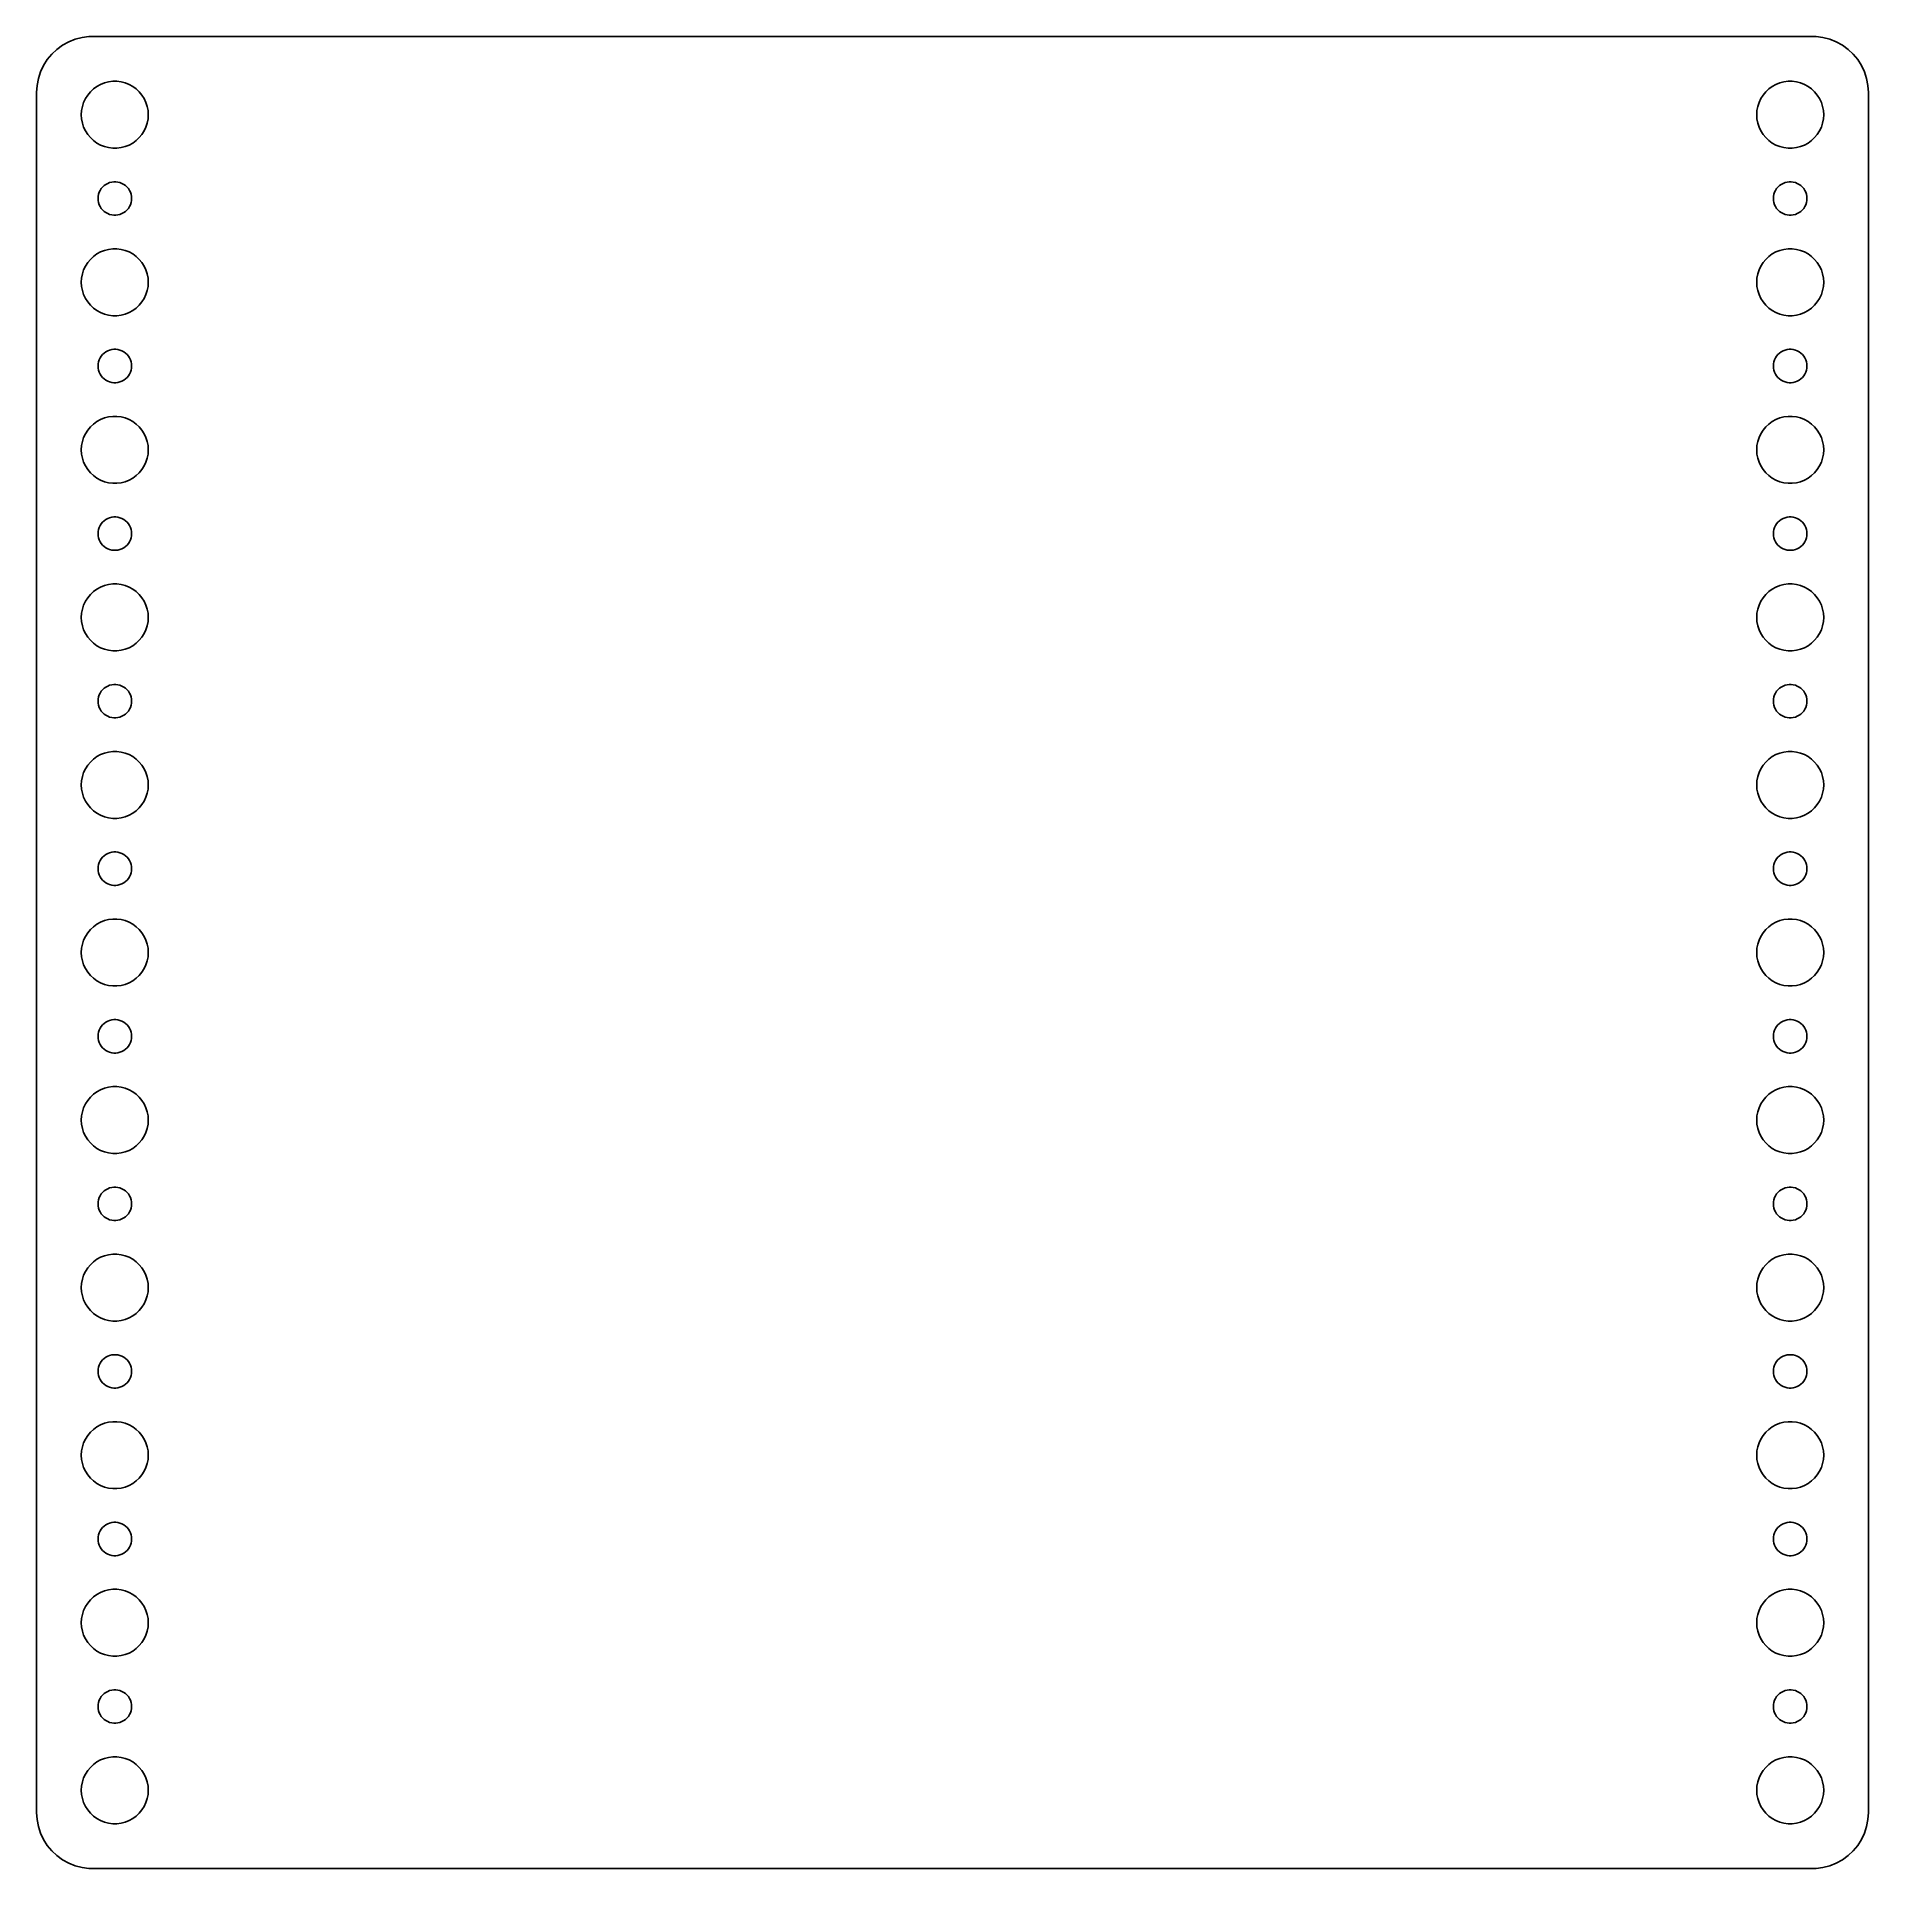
# Model space of a CAD drawing. Header units: metres. Extents: x -82 to 82, y -82 to 82.
import ezdxf

# ---------------------------------------------------------------- set-up
doc = ezdxf.new("R2010")
doc.units = ezdxf.units.M

msp = doc.modelspace()

# ---------------------------------------------------------------- linework, layer by layer
for p, q in [((-80.6448, 80.4227), (-81.0451, 79.9389)), ((-80.1871, 80.8526), (-80.6448, 80.4227)), ((-79.6791, 81.2216), (-80.1871, 80.8526)), ((-79.1289, 81.5241), (-79.6791, 81.2216)), ((-78.5451, 81.7553), (-79.1289, 81.5241)), ((-77.9369, 81.9114), (-78.5451, 81.7553)), ((-77.3139, 81.9901), (-77.9369, 81.9114)), ((77.3139, 81.9901), (-77.3139, 81.9901)), ((77.9369, 81.9114), (77.3139, 81.9901)), ((78.5451, 81.7553), (77.9369, 81.9114)), ((79.1289, 81.5241), (78.5451, 81.7553)), ((79.6791, 81.2216), (79.1289, 81.5241)), ((80.1871, 80.8526), (79.6791, 81.2216)), ((80.6448, 80.4227), (80.1871, 80.8526)), ((81.0451, 79.9389), (80.6448, 80.4227)), ((-81.6489, 78.8406), (-81.8429, 78.2434)), ((-81.3815, 79.4088), (-81.6489, 78.8406)), ((-81.0451, 79.9389), (-81.3815, 79.4088)), ((81.3815, 79.4088), (81.0451, 79.9389)), ((81.6489, 78.8406), (81.3815, 79.4088)), ((81.8429, 78.2434), (81.6489, 78.8406)), ((-81.9606, 77.6267), (-82, 77)), ((-81.8429, 78.2434), (-81.9606, 77.6267)), ((-77.1869, 77.0536), (-76.9123, 77.3115)), ((-76.9123, 77.3115), (-76.6075, 77.533)), ((-76.6075, 77.533), (-76.2773, 77.7145)), ((-76.2773, 77.7145), (-75.927, 77.8532)), ((-75.927, 77.8532), (-75.5621, 77.9469)), ((-75.5621, 77.9469), (-75.1884, 77.9941)), ((-75.1884, 77.9941), (-74.8116, 77.9941)), ((-74.8116, 77.9941), (-74.4379, 77.9469)), ((-74.4379, 77.9469), (-74.073, 77.8532)), ((-74.073, 77.8532), (-73.7227, 77.7145)), ((-73.7227, 77.7145), (-73.3925, 77.533)), ((-73.3925, 77.533), (-73.0877, 77.3115)), ((-73.0877, 77.3115), (-72.8131, 77.0536)), ((72.8131, 77.0536), (73.0877, 77.3115)), ((73.0877, 77.3115), (73.3925, 77.533)), ((73.3925, 77.533), (73.7227, 77.7145)), ((73.7227, 77.7145), (74.073, 77.8532)), ((74.073, 77.8532), (74.4379, 77.9469)), ((74.4379, 77.9469), (74.8116, 77.9941)), ((74.8116, 77.9941), (75.1884, 77.9941)), ((75.1884, 77.9941), (75.5621, 77.9469)), ((75.5621, 77.9469), (75.927, 77.8532)), ((75.927, 77.8532), (76.2773, 77.7145)), ((76.2773, 77.7145), (76.6075, 77.533)), ((76.6075, 77.533), (76.9123, 77.3115)), ((76.9123, 77.3115), (77.1869, 77.0536)), ((81.9606, 77.6267), (81.8429, 78.2434)), ((82, 77), (81.9606, 77.6267)), ((-82, 77), (-82, -77)), ((-77.9763, 75.376), (-77.9057, 75.7461)), ((-77.9057, 75.7461), (-77.7893, 76.1044)), ((-77.7893, 76.1044), (-77.6289, 76.4453)), ((-77.6289, 76.4453), (-77.427, 76.7634)), ((-77.427, 76.7634), (-77.1869, 77.0536)), ((-72.8131, 77.0536), (-72.573, 76.7634)), ((-72.573, 76.7634), (-72.3711, 76.4453)), ((-72.3711, 76.4453), (-72.2107, 76.1044)), ((-72.2107, 76.1044), (-72.0943, 75.7461)), ((-72.0943, 75.7461), (-72.0237, 75.376)), ((72.0237, 75.376), (72.0943, 75.7461)), ((72.0943, 75.7461), (72.2107, 76.1044)), ((72.2107, 76.1044), (72.3711, 76.4453)), ((72.3711, 76.4453), (72.573, 76.7634)), ((72.573, 76.7634), (72.8131, 77.0536)), ((77.1869, 77.0536), (77.427, 76.7634)), ((77.427, 76.7634), (77.6289, 76.4453)), ((77.6289, 76.4453), (77.7893, 76.1044)), ((77.7893, 76.1044), (77.9057, 75.7461)), ((77.9057, 75.7461), (77.9763, 75.376)), ((82, -77), (82, 77)), ((-78, 75), (-77.9763, 75.376)), ((-77.9763, 74.624), (-78, 75)), ((-77.9057, 74.2539), (-77.9763, 74.624)), ((-77.7893, 73.8956), (-77.9057, 74.2539)), ((-77.6289, 73.5547), (-77.7893, 73.8956)), ((-72.2107, 73.8956), (-72.3711, 73.5547)), ((-72.0943, 74.2539), (-72.2107, 73.8956)), ((-72.0237, 74.624), (-72.0943, 74.2539)), ((-72.0237, 75.376), (-72, 75)), ((-72, 75), (-72.0237, 74.624)), ((72, 75), (72.0237, 75.376)), ((72.0237, 74.624), (72, 75)), ((72.0943, 74.2539), (72.0237, 74.624)), ((72.2107, 73.8956), (72.0943, 74.2539)), ((72.3711, 73.5547), (72.2107, 73.8956)), ((77.7893, 73.8956), (77.6289, 73.5547)), ((77.9057, 74.2539), (77.7893, 73.8956)), ((77.9763, 74.624), (77.9057, 74.2539)), ((77.9763, 75.376), (78, 75)), ((78, 75), (77.9763, 74.624)), ((-77.427, 73.2366), (-77.6289, 73.5547)), ((-77.1869, 72.9464), (-77.427, 73.2366)), ((-76.9123, 72.6885), (-77.1869, 72.9464)), ((-76.6075, 72.467), (-76.9123, 72.6885)), ((-76.2773, 72.2855), (-76.6075, 72.467)), ((-75.927, 72.1468), (-76.2773, 72.2855)), ((-73.7227, 72.2855), (-74.073, 72.1468)), ((-73.3925, 72.467), (-73.7227, 72.2855)), ((-73.0877, 72.6885), (-73.3925, 72.467)), ((-72.8131, 72.9464), (-73.0877, 72.6885)), ((-72.573, 73.2366), (-72.8131, 72.9464)), ((-72.3711, 73.5547), (-72.573, 73.2366)), ((72.573, 73.2366), (72.3711, 73.5547)), ((72.8131, 72.9464), (72.573, 73.2366)), ((73.0877, 72.6885), (72.8131, 72.9464)), ((73.3925, 72.467), (73.0877, 72.6885)), ((73.7227, 72.2855), (73.3925, 72.467)), ((74.073, 72.1468), (73.7227, 72.2855)), ((76.2773, 72.2855), (75.927, 72.1468)), ((76.6075, 72.467), (76.2773, 72.2855)), ((76.9123, 72.6885), (76.6075, 72.467)), ((77.1869, 72.9464), (76.9123, 72.6885)), ((77.427, 73.2366), (77.1869, 72.9464)), ((77.6289, 73.5547), (77.427, 73.2366)), ((-75.5621, 72.0531), (-75.927, 72.1468)), ((-75.1884, 72.0059), (-75.5621, 72.0531)), ((-74.8116, 72.0059), (-75.1884, 72.0059)), ((-74.4379, 72.0531), (-74.8116, 72.0059)), ((-74.073, 72.1468), (-74.4379, 72.0531)), ((74.4379, 72.0531), (74.073, 72.1468)), ((74.8116, 72.0059), (74.4379, 72.0531)), ((75.1884, 72.0059), (74.8116, 72.0059)), ((75.5621, 72.0531), (75.1884, 72.0059)), ((75.927, 72.1468), (75.5621, 72.0531)), ((-75.6387, 68.8572), (-75.4635, 68.9266)), ((-75.4635, 68.9266), (-75.2811, 68.9734)), ((-75.2811, 68.9734), (-75.0942, 68.997)), ((-75.0942, 68.997), (-74.9058, 68.997)), ((-74.9058, 68.997), (-74.7189, 68.9734)), ((-74.7189, 68.9734), (-74.5365, 68.9266)), ((-74.5365, 68.9266), (-74.3613, 68.8572)), ((74.3613, 68.8572), (74.5365, 68.9266)), ((74.5365, 68.9266), (74.7189, 68.9734)), ((74.7189, 68.9734), (74.9058, 68.997)), ((74.9058, 68.997), (75.0942, 68.997)), ((75.0942, 68.997), (75.2811, 68.9734)), ((75.2811, 68.9734), (75.4635, 68.9266)), ((75.4635, 68.9266), (75.6387, 68.8572)), ((-76.5, 67.5), (-76.4882, 67.688)), ((-76.4882, 67.312), (-76.5, 67.5)), ((-76.4882, 67.688), (-76.4529, 67.873)), ((-76.4529, 67.127), (-76.4882, 67.312)), ((-76.4529, 67.873), (-76.3947, 68.0522)), ((-76.3947, 68.0522), (-76.3145, 68.2226)), ((-76.3145, 68.2226), (-76.2135, 68.3817)), ((-76.2135, 68.3817), (-76.0934, 68.5268)), ((-76.0934, 68.5268), (-75.9561, 68.6558)), ((-75.9561, 68.6558), (-75.8037, 68.7665)), ((-75.8037, 68.7665), (-75.6387, 68.8572)), ((-74.3613, 68.8572), (-74.1963, 68.7665)), ((-74.1963, 68.7665), (-74.0439, 68.6558)), ((-74.0439, 68.6558), (-73.9065, 68.5268)), ((-73.9065, 68.5268), (-73.7865, 68.3817)), ((-73.7865, 68.3817), (-73.6855, 68.2226)), ((-73.6855, 68.2226), (-73.6053, 68.0522)), ((-73.6053, 68.0522), (-73.5471, 67.873)), ((-73.5471, 67.873), (-73.5118, 67.688)), ((-73.5118, 67.312), (-73.5471, 67.127)), ((-73.5118, 67.688), (-73.5, 67.5)), ((-73.5, 67.5), (-73.5118, 67.312)), ((73.5, 67.5), (73.5118, 67.688)), ((73.5118, 67.312), (73.5, 67.5)), ((73.5118, 67.688), (73.5471, 67.873)), ((73.5471, 67.127), (73.5118, 67.312)), ((73.5471, 67.873), (73.6053, 68.0522)), ((73.6053, 68.0522), (73.6855, 68.2226)), ((73.6855, 68.2226), (73.7865, 68.3817)), ((73.7865, 68.3817), (73.9065, 68.5268)), ((73.9065, 68.5268), (74.0439, 68.6558)), ((74.0439, 68.6558), (74.1963, 68.7665)), ((74.1963, 68.7665), (74.3613, 68.8572)), ((75.6387, 68.8572), (75.8037, 68.7665)), ((75.8037, 68.7665), (75.9561, 68.6558)), ((75.9561, 68.6558), (76.0934, 68.5268)), ((76.0934, 68.5268), (76.2135, 68.3817)), ((76.2135, 68.3817), (76.3145, 68.2226)), ((76.3145, 68.2226), (76.3947, 68.0522)), ((76.3947, 68.0522), (76.4529, 67.873)), ((76.4529, 67.873), (76.4882, 67.688)), ((76.4882, 67.312), (76.4529, 67.127)), ((76.4882, 67.688), (76.5, 67.5)), ((76.5, 67.5), (76.4882, 67.312)), ((-76.3947, 66.9478), (-76.4529, 67.127)), ((-76.3145, 66.7774), (-76.3947, 66.9478)), ((-76.2135, 66.6183), (-76.3145, 66.7774)), ((-76.0934, 66.4732), (-76.2135, 66.6183)), ((-75.9561, 66.3442), (-76.0934, 66.4732)), ((-75.8037, 66.2335), (-75.9561, 66.3442)), ((-75.6387, 66.1428), (-75.8037, 66.2335)), ((-75.4635, 66.0734), (-75.6387, 66.1428)), ((-75.2811, 66.0266), (-75.4635, 66.0734)), ((-75.0942, 66.003), (-75.2811, 66.0266)), ((-74.9058, 66.003), (-75.0942, 66.003)), ((-74.7189, 66.0266), (-74.9058, 66.003)), ((-74.5365, 66.0734), (-74.7189, 66.0266)), ((-74.3613, 66.1428), (-74.5365, 66.0734)), ((-74.1963, 66.2335), (-74.3613, 66.1428)), ((-74.0439, 66.3442), (-74.1963, 66.2335)), ((-73.9065, 66.4732), (-74.0439, 66.3442)), ((-73.7865, 66.6183), (-73.9065, 66.4732)), ((-73.6855, 66.7774), (-73.7865, 66.6183)), ((-73.6053, 66.9478), (-73.6855, 66.7774)), ((-73.5471, 67.127), (-73.6053, 66.9478)), ((73.6053, 66.9478), (73.5471, 67.127)), ((73.6855, 66.7774), (73.6053, 66.9478)), ((73.7865, 66.6183), (73.6855, 66.7774)), ((73.9065, 66.4732), (73.7865, 66.6183)), ((74.0439, 66.3442), (73.9065, 66.4732)), ((74.1963, 66.2335), (74.0439, 66.3442)), ((74.3613, 66.1428), (74.1963, 66.2335)), ((74.5365, 66.0734), (74.3613, 66.1428)), ((74.7189, 66.0266), (74.5365, 66.0734)), ((74.9058, 66.003), (74.7189, 66.0266)), ((75.0942, 66.003), (74.9058, 66.003)), ((75.2811, 66.0266), (75.0942, 66.003)), ((75.4635, 66.0734), (75.2811, 66.0266)), ((75.6387, 66.1428), (75.4635, 66.0734)), ((75.8037, 66.2335), (75.6387, 66.1428)), ((75.9561, 66.3442), (75.8037, 66.2335)), ((76.0934, 66.4732), (75.9561, 66.3442)), ((76.2135, 66.6183), (76.0934, 66.4732)), ((76.3145, 66.7774), (76.2135, 66.6183)), ((76.3947, 66.9478), (76.3145, 66.7774)), ((76.4529, 67.127), (76.3947, 66.9478)), ((-76.9123, 62.3115), (-76.6075, 62.533)), ((-76.6075, 62.533), (-76.2773, 62.7145)), ((-76.2773, 62.7145), (-75.927, 62.8532)), ((-75.927, 62.8532), (-75.5621, 62.9469)), ((-75.5621, 62.9469), (-75.1884, 62.9941)), ((-75.1884, 62.9941), (-74.8116, 62.9941)), ((-74.8116, 62.9941), (-74.4379, 62.9469)), ((-74.4379, 62.9469), (-74.073, 62.8532)), ((-74.073, 62.8532), (-73.7227, 62.7145)), ((-73.7227, 62.7145), (-73.3925, 62.533)), ((-73.3925, 62.533), (-73.0877, 62.3115)), ((73.0877, 62.3115), (73.3925, 62.533)), ((73.3925, 62.533), (73.7227, 62.7145)), ((73.7227, 62.7145), (74.073, 62.8532)), ((74.073, 62.8532), (74.4379, 62.9469)), ((74.4379, 62.9469), (74.8116, 62.9941)), ((74.8116, 62.9941), (75.1884, 62.9941)), ((75.1884, 62.9941), (75.5621, 62.9469)), ((75.5621, 62.9469), (75.927, 62.8532)), ((75.927, 62.8532), (76.2773, 62.7145)), ((76.2773, 62.7145), (76.6075, 62.533)), ((76.6075, 62.533), (76.9123, 62.3115)), ((-77.9763, 60.376), (-77.9057, 60.7461)), ((-77.9057, 60.7461), (-77.7893, 61.1044)), ((-77.7893, 61.1044), (-77.6289, 61.4453)), ((-77.6289, 61.4453), (-77.427, 61.7634)), ((-77.427, 61.7634), (-77.1869, 62.0536)), ((-77.1869, 62.0536), (-76.9123, 62.3115)), ((-73.0877, 62.3115), (-72.8131, 62.0536)), ((-72.8131, 62.0536), (-72.573, 61.7634)), ((-72.573, 61.7634), (-72.3711, 61.4453)), ((-72.3711, 61.4453), (-72.2107, 61.1044)), ((-72.2107, 61.1044), (-72.0943, 60.7461)), ((-72.0943, 60.7461), (-72.0237, 60.376)), ((72.0237, 60.376), (72.0943, 60.7461)), ((72.0943, 60.7461), (72.2107, 61.1044)), ((72.2107, 61.1044), (72.3711, 61.4453)), ((72.3711, 61.4453), (72.573, 61.7634)), ((72.573, 61.7634), (72.8131, 62.0536)), ((72.8131, 62.0536), (73.0877, 62.3115)), ((76.9123, 62.3115), (77.1869, 62.0536)), ((77.1869, 62.0536), (77.427, 61.7634)), ((77.427, 61.7634), (77.6289, 61.4453)), ((77.6289, 61.4453), (77.7893, 61.1044)), ((77.7893, 61.1044), (77.9057, 60.7461)), ((77.9057, 60.7461), (77.9763, 60.376)), ((-78, 60), (-77.9763, 60.376)), ((-77.9763, 59.624), (-78, 60)), ((-77.9057, 59.2539), (-77.9763, 59.624)), ((-77.7893, 58.8956), (-77.9057, 59.2539)), ((-72.0943, 59.2539), (-72.2107, 58.8956)), ((-72.0237, 59.624), (-72.0943, 59.2539)), ((-72.0237, 60.376), (-72, 60)), ((-72, 60), (-72.0237, 59.624)), ((72, 60), (72.0237, 60.376)), ((72.0237, 59.624), (72, 60)), ((72.0943, 59.2539), (72.0237, 59.624)), ((72.2107, 58.8956), (72.0943, 59.2539)), ((77.9057, 59.2539), (77.7893, 58.8956)), ((77.9763, 59.624), (77.9057, 59.2539)), ((77.9763, 60.376), (78, 60)), ((78, 60), (77.9763, 59.624)), ((-77.6289, 58.5547), (-77.7893, 58.8956)), ((-77.427, 58.2366), (-77.6289, 58.5547)), ((-77.1869, 57.9464), (-77.427, 58.2366)), ((-76.9123, 57.6885), (-77.1869, 57.9464)), ((-76.6075, 57.467), (-76.9123, 57.6885)), ((-76.2773, 57.2855), (-76.6075, 57.467)), ((-73.3925, 57.467), (-73.7227, 57.2855)), ((-73.0877, 57.6885), (-73.3925, 57.467)), ((-72.8131, 57.9464), (-73.0877, 57.6885)), ((-72.573, 58.2366), (-72.8131, 57.9464)), ((-72.3711, 58.5547), (-72.573, 58.2366)), ((-72.2107, 58.8956), (-72.3711, 58.5547)), ((72.3711, 58.5547), (72.2107, 58.8956)), ((72.573, 58.2366), (72.3711, 58.5547)), ((72.8131, 57.9464), (72.573, 58.2366)), ((73.0877, 57.6885), (72.8131, 57.9464)), ((73.3925, 57.467), (73.0877, 57.6885)), ((73.7227, 57.2855), (73.3925, 57.467)), ((76.6075, 57.467), (76.2773, 57.2855)), ((76.9123, 57.6885), (76.6075, 57.467)), ((77.1869, 57.9464), (76.9123, 57.6885)), ((77.427, 58.2366), (77.1869, 57.9464)), ((77.6289, 58.5547), (77.427, 58.2366)), ((77.7893, 58.8956), (77.6289, 58.5547)), ((-75.927, 57.1468), (-76.2773, 57.2855)), ((-75.5621, 57.0531), (-75.927, 57.1468)), ((-75.1884, 57.0059), (-75.5621, 57.0531)), ((-74.8116, 57.0059), (-75.1884, 57.0059)), ((-74.4379, 57.0531), (-74.8116, 57.0059)), ((-74.073, 57.1468), (-74.4379, 57.0531)), ((-73.7227, 57.2855), (-74.073, 57.1468)), ((74.073, 57.1468), (73.7227, 57.2855)), ((74.4379, 57.0531), (74.073, 57.1468)), ((74.8116, 57.0059), (74.4379, 57.0531)), ((75.1884, 57.0059), (74.8116, 57.0059)), ((75.5621, 57.0531), (75.1884, 57.0059)), ((75.927, 57.1468), (75.5621, 57.0531)), ((76.2773, 57.2855), (75.927, 57.1468)), ((-76.5, 52.5), (-76.4882, 52.688)), ((-76.4882, 52.312), (-76.5, 52.5)), ((-76.4882, 52.688), (-76.4529, 52.873)), ((-76.4529, 52.873), (-76.3947, 53.0522)), ((-76.3947, 53.0522), (-76.3145, 53.2226)), ((-76.3145, 53.2226), (-76.2135, 53.3817)), ((-76.2135, 53.3817), (-76.0934, 53.5268)), ((-76.0934, 53.5268), (-75.9561, 53.6558)), ((-75.9561, 53.6558), (-75.8037, 53.7665)), ((-75.8037, 53.7665), (-75.6387, 53.8572)), ((-75.6387, 53.8572), (-75.4635, 53.9266)), ((-75.4635, 53.9266), (-75.2811, 53.9734)), ((-75.2811, 53.9734), (-75.0942, 53.997)), ((-75.0942, 53.997), (-74.9058, 53.997)), ((-74.9058, 53.997), (-74.7189, 53.9734)), ((-74.7189, 53.9734), (-74.5365, 53.9266)), ((-74.5365, 53.9266), (-74.3613, 53.8572)), ((-74.3613, 53.8572), (-74.1963, 53.7665)), ((-74.1963, 53.7665), (-74.0439, 53.6558)), ((-74.0439, 53.6558), (-73.9065, 53.5268)), ((-73.9065, 53.5268), (-73.7865, 53.3817)), ((-73.7865, 53.3817), (-73.6855, 53.2226)), ((-73.6855, 53.2226), (-73.6053, 53.0522)), ((-73.6053, 53.0522), (-73.5471, 52.873)), ((-73.5471, 52.873), (-73.5118, 52.688)), ((-73.5118, 52.688), (-73.5, 52.5)), ((-73.5, 52.5), (-73.5118, 52.312)), ((73.5, 52.5), (73.5118, 52.688)), ((73.5118, 52.312), (73.5, 52.5)), ((73.5118, 52.688), (73.5471, 52.873)), ((73.5471, 52.873), (73.6053, 53.0522)), ((73.6053, 53.0522), (73.6855, 53.2226)), ((73.6855, 53.2226), (73.7865, 53.3817)), ((73.7865, 53.3817), (73.9065, 53.5268)), ((73.9065, 53.5268), (74.0439, 53.6558)), ((74.0439, 53.6558), (74.1963, 53.7665)), ((74.1963, 53.7665), (74.3613, 53.8572)), ((74.3613, 53.8572), (74.5365, 53.9266)), ((74.5365, 53.9266), (74.7189, 53.9734)), ((74.7189, 53.9734), (74.9058, 53.997)), ((74.9058, 53.997), (75.0942, 53.997)), ((75.0942, 53.997), (75.2811, 53.9734)), ((75.2811, 53.9734), (75.4635, 53.9266)), ((75.4635, 53.9266), (75.6387, 53.8572)), ((75.6387, 53.8572), (75.8037, 53.7665)), ((75.8037, 53.7665), (75.9561, 53.6558)), ((75.9561, 53.6558), (76.0934, 53.5268)), ((76.0934, 53.5268), (76.2135, 53.3817)), ((76.2135, 53.3817), (76.3145, 53.2226)), ((76.3145, 53.2226), (76.3947, 53.0522)), ((76.3947, 53.0522), (76.4529, 52.873)), ((76.4529, 52.873), (76.4882, 52.688)), ((76.4882, 52.688), (76.5, 52.5)), ((76.5, 52.5), (76.4882, 52.312)), ((-76.4529, 52.127), (-76.4882, 52.312)), ((-76.3947, 51.9478), (-76.4529, 52.127)), ((-76.3145, 51.7774), (-76.3947, 51.9478)), ((-76.2135, 51.6183), (-76.3145, 51.7774)), ((-76.0934, 51.4732), (-76.2135, 51.6183)), ((-75.9561, 51.3442), (-76.0934, 51.4732)), ((-75.8037, 51.2335), (-75.9561, 51.3442)), ((-75.6387, 51.1428), (-75.8037, 51.2335)), ((-75.4635, 51.0734), (-75.6387, 51.1428)), ((-75.2811, 51.0266), (-75.4635, 51.0734)), ((-75.0942, 51.003), (-75.2811, 51.0266)), ((-74.9058, 51.003), (-75.0942, 51.003)), ((-74.7189, 51.0266), (-74.9058, 51.003)), ((-74.5365, 51.0734), (-74.7189, 51.0266)), ((-74.3613, 51.1428), (-74.5365, 51.0734)), ((-74.1963, 51.2335), (-74.3613, 51.1428)), ((-74.0439, 51.3442), (-74.1963, 51.2335)), ((-73.9065, 51.4732), (-74.0439, 51.3442)), ((-73.7865, 51.6183), (-73.9065, 51.4732)), ((-73.6855, 51.7774), (-73.7865, 51.6183)), ((-73.6053, 51.9478), (-73.6855, 51.7774)), ((-73.5471, 52.127), (-73.6053, 51.9478)), ((-73.5118, 52.312), (-73.5471, 52.127)), ((73.5471, 52.127), (73.5118, 52.312)), ((73.6053, 51.9478), (73.5471, 52.127)), ((73.6855, 51.7774), (73.6053, 51.9478)), ((73.7865, 51.6183), (73.6855, 51.7774)), ((73.9065, 51.4732), (73.7865, 51.6183)), ((74.0439, 51.3442), (73.9065, 51.4732)), ((74.1963, 51.2335), (74.0439, 51.3442)), ((74.3613, 51.1428), (74.1963, 51.2335)), ((74.5365, 51.0734), (74.3613, 51.1428)), ((74.7189, 51.0266), (74.5365, 51.0734)), ((74.9058, 51.003), (74.7189, 51.0266)), ((75.0942, 51.003), (74.9058, 51.003)), ((75.2811, 51.0266), (75.0942, 51.003)), ((75.4635, 51.0734), (75.2811, 51.0266)), ((75.6387, 51.1428), (75.4635, 51.0734)), ((75.8037, 51.2335), (75.6387, 51.1428)), ((75.9561, 51.3442), (75.8037, 51.2335)), ((76.0934, 51.4732), (75.9561, 51.3442)), ((76.2135, 51.6183), (76.0934, 51.4732)), ((76.3145, 51.7774), (76.2135, 51.6183)), ((76.3947, 51.9478), (76.3145, 51.7774)), ((76.4529, 52.127), (76.3947, 51.9478)), ((76.4882, 52.312), (76.4529, 52.127)), ((-76.6075, 47.533), (-76.2773, 47.7145)), ((-76.2773, 47.7145), (-75.927, 47.8532)), ((-75.927, 47.8532), (-75.5621, 47.9469)), ((-75.5621, 47.9469), (-75.1884, 47.9941)), ((-75.1884, 47.9941), (-74.8116, 47.9941)), ((-74.8116, 47.9941), (-74.4379, 47.9469)), ((-74.4379, 47.9469), (-74.073, 47.8532)), ((-74.073, 47.8532), (-73.7227, 47.7145)), ((-73.7227, 47.7145), (-73.3925, 47.533)), ((73.3925, 47.533), (73.7227, 47.7145)), ((73.7227, 47.7145), (74.073, 47.8532)), ((74.073, 47.8532), (74.4379, 47.9469)), ((74.4379, 47.9469), (74.8116, 47.9941)), ((74.8116, 47.9941), (75.1884, 47.9941)), ((75.1884, 47.9941), (75.5621, 47.9469)), ((75.5621, 47.9469), (75.927, 47.8532)), ((75.927, 47.8532), (76.2773, 47.7145)), ((76.2773, 47.7145), (76.6075, 47.533)), ((-77.9057, 45.7461), (-77.7893, 46.1044)), ((-77.7893, 46.1044), (-77.6289, 46.4453)), ((-77.6289, 46.4453), (-77.427, 46.7634)), ((-77.427, 46.7634), (-77.1869, 47.0536)), ((-77.1869, 47.0536), (-76.9123, 47.3115)), ((-76.9123, 47.3115), (-76.6075, 47.533)), ((-73.3925, 47.533), (-73.0877, 47.3115)), ((-73.0877, 47.3115), (-72.8131, 47.0536)), ((-72.8131, 47.0536), (-72.573, 46.7634)), ((-72.573, 46.7634), (-72.3711, 46.4453)), ((-72.3711, 46.4453), (-72.2107, 46.1044)), ((-72.2107, 46.1044), (-72.0943, 45.7461)), ((72.0943, 45.7461), (72.2107, 46.1044)), ((72.2107, 46.1044), (72.3711, 46.4453)), ((72.3711, 46.4453), (72.573, 46.7634)), ((72.573, 46.7634), (72.8131, 47.0536)), ((72.8131, 47.0536), (73.0877, 47.3115)), ((73.0877, 47.3115), (73.3925, 47.533)), ((76.6075, 47.533), (76.9123, 47.3115)), ((76.9123, 47.3115), (77.1869, 47.0536)), ((77.1869, 47.0536), (77.427, 46.7634)), ((77.427, 46.7634), (77.6289, 46.4453)), ((77.6289, 46.4453), (77.7893, 46.1044)), ((77.7893, 46.1044), (77.9057, 45.7461)), ((-78, 45), (-77.9763, 45.376)), ((-77.9763, 44.624), (-78, 45)), ((-77.9763, 45.376), (-77.9057, 45.7461)), ((-77.9057, 44.2539), (-77.9763, 44.624)), ((-72.0943, 45.7461), (-72.0237, 45.376)), ((-72.0237, 44.624), (-72.0943, 44.2539)), ((-72.0237, 45.376), (-72, 45)), ((-72, 45), (-72.0237, 44.624)), ((72, 45), (72.0237, 45.376)), ((72.0237, 44.624), (72, 45)), ((72.0237, 45.376), (72.0943, 45.7461)), ((72.0943, 44.2539), (72.0237, 44.624)), ((77.9057, 45.7461), (77.9763, 45.376)), ((77.9763, 44.624), (77.9057, 44.2539)), ((77.9763, 45.376), (78, 45)), ((78, 45), (77.9763, 44.624)), ((-77.7893, 43.8956), (-77.9057, 44.2539)), ((-77.6289, 43.5547), (-77.7893, 43.8956)), ((-77.427, 43.2366), (-77.6289, 43.5547)), ((-77.1869, 42.9464), (-77.427, 43.2366)), ((-76.9123, 42.6885), (-77.1869, 42.9464)), ((-76.6075, 42.467), (-76.9123, 42.6885)), ((-73.0877, 42.6885), (-73.3925, 42.467)), ((-72.8131, 42.9464), (-73.0877, 42.6885)), ((-72.573, 43.2366), (-72.8131, 42.9464)), ((-72.3711, 43.5547), (-72.573, 43.2366)), ((-72.2107, 43.8956), (-72.3711, 43.5547)), ((-72.0943, 44.2539), (-72.2107, 43.8956)), ((72.2107, 43.8956), (72.0943, 44.2539)), ((72.3711, 43.5547), (72.2107, 43.8956)), ((72.573, 43.2366), (72.3711, 43.5547)), ((72.8131, 42.9464), (72.573, 43.2366)), ((73.0877, 42.6885), (72.8131, 42.9464)), ((73.3925, 42.467), (73.0877, 42.6885)), ((76.9123, 42.6885), (76.6075, 42.467)), ((77.1869, 42.9464), (76.9123, 42.6885)), ((77.427, 43.2366), (77.1869, 42.9464)), ((77.6289, 43.5547), (77.427, 43.2366)), ((77.7893, 43.8956), (77.6289, 43.5547)), ((77.9057, 44.2539), (77.7893, 43.8956)), ((-76.2773, 42.2855), (-76.6075, 42.467)), ((-75.927, 42.1468), (-76.2773, 42.2855)), ((-75.5621, 42.0531), (-75.927, 42.1468)), ((-75.1884, 42.0059), (-75.5621, 42.0531)), ((-74.8116, 42.0059), (-75.1884, 42.0059)), ((-74.4379, 42.0531), (-74.8116, 42.0059)), ((-74.073, 42.1468), (-74.4379, 42.0531)), ((-73.7227, 42.2855), (-74.073, 42.1468)), ((-73.3925, 42.467), (-73.7227, 42.2855)), ((73.7227, 42.2855), (73.3925, 42.467)), ((74.073, 42.1468), (73.7227, 42.2855)), ((74.4379, 42.0531), (74.073, 42.1468)), ((74.8116, 42.0059), (74.4379, 42.0531)), ((75.1884, 42.0059), (74.8116, 42.0059)), ((75.5621, 42.0531), (75.1884, 42.0059)), ((75.927, 42.1468), (75.5621, 42.0531)), ((76.2773, 42.2855), (75.927, 42.1468)), ((76.6075, 42.467), (76.2773, 42.2855)), ((-76.4882, 37.688), (-76.4529, 37.873)), ((-76.4529, 37.873), (-76.3947, 38.0522)), ((-76.3947, 38.0522), (-76.3145, 38.2226)), ((-76.3145, 38.2226), (-76.2135, 38.3817)), ((-76.2135, 38.3817), (-76.0934, 38.5268)), ((-76.0934, 38.5268), (-75.9561, 38.6558)), ((-75.9561, 38.6558), (-75.8037, 38.7665)), ((-75.8037, 38.7665), (-75.6387, 38.8572)), ((-75.6387, 38.8572), (-75.4635, 38.9266)), ((-75.4635, 38.9266), (-75.2811, 38.9734)), ((-75.2811, 38.9734), (-75.0942, 38.997)), ((-75.0942, 38.997), (-74.9058, 38.997)), ((-74.9058, 38.997), (-74.7189, 38.9734)), ((-74.7189, 38.9734), (-74.5365, 38.9266)), ((-74.5365, 38.9266), (-74.3613, 38.8572)), ((-74.3613, 38.8572), (-74.1963, 38.7665)), ((-74.1963, 38.7665), (-74.0439, 38.6558)), ((-74.0439, 38.6558), (-73.9065, 38.5268)), ((-73.9065, 38.5268), (-73.7865, 38.3817)), ((-73.7865, 38.3817), (-73.6855, 38.2226)), ((-73.6855, 38.2226), (-73.6053, 38.0522)), ((-73.6053, 38.0522), (-73.5471, 37.873)), ((-73.5471, 37.873), (-73.5118, 37.688)), ((73.5118, 37.688), (73.5471, 37.873)), ((73.5471, 37.873), (73.6053, 38.0522)), ((73.6053, 38.0522), (73.6855, 38.2226)), ((73.6855, 38.2226), (73.7865, 38.3817)), ((73.7865, 38.3817), (73.9065, 38.5268)), ((73.9065, 38.5268), (74.0439, 38.6558)), ((74.0439, 38.6558), (74.1963, 38.7665)), ((74.1963, 38.7665), (74.3613, 38.8572)), ((74.3613, 38.8572), (74.5365, 38.9266)), ((74.5365, 38.9266), (74.7189, 38.9734)), ((74.7189, 38.9734), (74.9058, 38.997)), ((74.9058, 38.997), (75.0942, 38.997)), ((75.0942, 38.997), (75.2811, 38.9734)), ((75.2811, 38.9734), (75.4635, 38.9266)), ((75.4635, 38.9266), (75.6387, 38.8572)), ((75.6387, 38.8572), (75.8037, 38.7665)), ((75.8037, 38.7665), (75.9561, 38.6558)), ((75.9561, 38.6558), (76.0934, 38.5268)), ((76.0934, 38.5268), (76.2135, 38.3817)), ((76.2135, 38.3817), (76.3145, 38.2226)), ((76.3145, 38.2226), (76.3947, 38.0522)), ((76.3947, 38.0522), (76.4529, 37.873)), ((76.4529, 37.873), (76.4882, 37.688)), ((-76.5, 37.5), (-76.4882, 37.688)), ((-76.4882, 37.312), (-76.5, 37.5)), ((-76.4529, 37.127), (-76.4882, 37.312)), ((-76.3947, 36.9478), (-76.4529, 37.127)), ((-76.3145, 36.7774), (-76.3947, 36.9478)), ((-76.2135, 36.6183), (-76.3145, 36.7774)), ((-76.0934, 36.4732), (-76.2135, 36.6183)), ((-75.9561, 36.3442), (-76.0934, 36.4732)), ((-75.8037, 36.2335), (-75.9561, 36.3442)), ((-75.6387, 36.1428), (-75.8037, 36.2335)), ((-75.4635, 36.0734), (-75.6387, 36.1428)), ((-74.3613, 36.1428), (-74.5365, 36.0734)), ((-74.1963, 36.2335), (-74.3613, 36.1428)), ((-74.0439, 36.3442), (-74.1963, 36.2335)), ((-73.9065, 36.4732), (-74.0439, 36.3442)), ((-73.7865, 36.6183), (-73.9065, 36.4732)), ((-73.6855, 36.7774), (-73.7865, 36.6183)), ((-73.6053, 36.9478), (-73.6855, 36.7774)), ((-73.5471, 37.127), (-73.6053, 36.9478)), ((-73.5118, 37.312), (-73.5471, 37.127)), ((-73.5118, 37.688), (-73.5, 37.5)), ((-73.5, 37.5), (-73.5118, 37.312)), ((73.5, 37.5), (73.5118, 37.688)), ((73.5118, 37.312), (73.5, 37.5)), ((73.5471, 37.127), (73.5118, 37.312)), ((73.6053, 36.9478), (73.5471, 37.127)), ((73.6855, 36.7774), (73.6053, 36.9478)), ((73.7865, 36.6183), (73.6855, 36.7774)), ((73.9065, 36.4732), (73.7865, 36.6183)), ((74.0439, 36.3442), (73.9065, 36.4732)), ((74.1963, 36.2335), (74.0439, 36.3442)), ((74.3613, 36.1428), (74.1963, 36.2335)), ((74.5365, 36.0734), (74.3613, 36.1428)), ((75.6387, 36.1428), (75.4635, 36.0734)), ((75.8037, 36.2335), (75.6387, 36.1428)), ((75.9561, 36.3442), (75.8037, 36.2335)), ((76.0934, 36.4732), (75.9561, 36.3442)), ((76.2135, 36.6183), (76.0934, 36.4732)), ((76.3145, 36.7774), (76.2135, 36.6183)), ((76.3947, 36.9478), (76.3145, 36.7774)), ((76.4529, 37.127), (76.3947, 36.9478)), ((76.4882, 37.312), (76.4529, 37.127)), ((76.4882, 37.688), (76.5, 37.5)), ((76.5, 37.5), (76.4882, 37.312)), ((-75.2811, 36.0266), (-75.4635, 36.0734)), ((-75.0942, 36.003), (-75.2811, 36.0266)), ((-74.9058, 36.003), (-75.0942, 36.003)), ((-74.7189, 36.0266), (-74.9058, 36.003)), ((-74.5365, 36.0734), (-74.7189, 36.0266)), ((74.7189, 36.0266), (74.5365, 36.0734)), ((74.9058, 36.003), (74.7189, 36.0266)), ((75.0942, 36.003), (74.9058, 36.003)), ((75.2811, 36.0266), (75.0942, 36.003)), ((75.4635, 36.0734), (75.2811, 36.0266)), ((-76.2773, 32.7145), (-75.927, 32.8532)), ((-75.927, 32.8532), (-75.5621, 32.9469)), ((-75.5621, 32.9469), (-75.1884, 32.9941)), ((-75.1884, 32.9941), (-74.8116, 32.9941)), ((-74.8116, 32.9941), (-74.4379, 32.9469)), ((-74.4379, 32.9469), (-74.073, 32.8532)), ((-74.073, 32.8532), (-73.7227, 32.7145)), ((73.7227, 32.7145), (74.073, 32.8532)), ((74.073, 32.8532), (74.4379, 32.9469)), ((74.4379, 32.9469), (74.8116, 32.9941)), ((74.8116, 32.9941), (75.1884, 32.9941)), ((75.1884, 32.9941), (75.5621, 32.9469)), ((75.5621, 32.9469), (75.927, 32.8532)), ((75.927, 32.8532), (76.2773, 32.7145)), ((-77.7893, 31.1044), (-77.6289, 31.4453)), ((-77.6289, 31.4453), (-77.427, 31.7634)), ((-77.427, 31.7634), (-77.1869, 32.0536)), ((-77.1869, 32.0536), (-76.9123, 32.3115)), ((-76.9123, 32.3115), (-76.6075, 32.533)), ((-76.6075, 32.533), (-76.2773, 32.7145)), ((-73.7227, 32.7145), (-73.3925, 32.533)), ((-73.3925, 32.533), (-73.0877, 32.3115)), ((-73.0877, 32.3115), (-72.8131, 32.0536)), ((-72.8131, 32.0536), (-72.573, 31.7634)), ((-72.573, 31.7634), (-72.3711, 31.4453)), ((-72.3711, 31.4453), (-72.2107, 31.1044)), ((72.2107, 31.1044), (72.3711, 31.4453)), ((72.3711, 31.4453), (72.573, 31.7634)), ((72.573, 31.7634), (72.8131, 32.0536)), ((72.8131, 32.0536), (73.0877, 32.3115)), ((73.0877, 32.3115), (73.3925, 32.533)), ((73.3925, 32.533), (73.7227, 32.7145)), ((76.2773, 32.7145), (76.6075, 32.533)), ((76.6075, 32.533), (76.9123, 32.3115)), ((76.9123, 32.3115), (77.1869, 32.0536)), ((77.1869, 32.0536), (77.427, 31.7634)), ((77.427, 31.7634), (77.6289, 31.4453)), ((77.6289, 31.4453), (77.7893, 31.1044)), ((-78, 30), (-77.9763, 30.376)), ((-77.9763, 29.624), (-78, 30)), ((-77.9763, 30.376), (-77.9057, 30.7461)), ((-77.9057, 29.2539), (-77.9763, 29.624)), ((-77.9057, 30.7461), (-77.7893, 31.1044)), ((-72.2107, 31.1044), (-72.0943, 30.7461)), ((-72.0943, 30.7461), (-72.0237, 30.376)), ((-72.0237, 29.624), (-72.0943, 29.2539)), ((-72.0237, 30.376), (-72, 30)), ((-72, 30), (-72.0237, 29.624)), ((72, 30), (72.0237, 30.376)), ((72.0237, 29.624), (72, 30)), ((72.0237, 30.376), (72.0943, 30.7461)), ((72.0943, 29.2539), (72.0237, 29.624)), ((72.0943, 30.7461), (72.2107, 31.1044)), ((77.7893, 31.1044), (77.9057, 30.7461)), ((77.9057, 30.7461), (77.9763, 30.376)), ((77.9763, 29.624), (77.9057, 29.2539)), ((77.9763, 30.376), (78, 30)), ((78, 30), (77.9763, 29.624)), ((-77.7893, 28.8956), (-77.9057, 29.2539)), ((-77.6289, 28.5547), (-77.7893, 28.8956)), ((-77.427, 28.2366), (-77.6289, 28.5547)), ((-77.1869, 27.9464), (-77.427, 28.2366)), ((-76.9123, 27.6884), (-77.1869, 27.9464)), ((-72.8131, 27.9464), (-73.0877, 27.6884)), ((-72.573, 28.2366), (-72.8131, 27.9464)), ((-72.3711, 28.5547), (-72.573, 28.2366)), ((-72.2107, 28.8956), (-72.3711, 28.5547)), ((-72.0943, 29.2539), (-72.2107, 28.8956)), ((72.2107, 28.8956), (72.0943, 29.2539)), ((72.3711, 28.5547), (72.2107, 28.8956)), ((72.573, 28.2366), (72.3711, 28.5547)), ((72.8131, 27.9464), (72.573, 28.2366)), ((73.0877, 27.6884), (72.8131, 27.9464)), ((77.1869, 27.9464), (76.9123, 27.6884)), ((77.427, 28.2366), (77.1869, 27.9464)), ((77.6289, 28.5547), (77.427, 28.2366)), ((77.7893, 28.8956), (77.6289, 28.5547)), ((77.9057, 29.2539), (77.7893, 28.8956)), ((-76.6075, 27.467), (-76.9123, 27.6884)), ((-76.2773, 27.2855), (-76.6075, 27.467)), ((-75.927, 27.1468), (-76.2773, 27.2855)), ((-75.5621, 27.0531), (-75.927, 27.1468)), ((-75.1884, 27.0059), (-75.5621, 27.0531)), ((-74.8116, 27.0059), (-75.1884, 27.0059)), ((-74.4379, 27.0531), (-74.8116, 27.0059)), ((-74.073, 27.1468), (-74.4379, 27.0531)), ((-73.7227, 27.2855), (-74.073, 27.1468)), ((-73.3925, 27.467), (-73.7227, 27.2855)), ((-73.0877, 27.6884), (-73.3925, 27.467)), ((73.3925, 27.467), (73.0877, 27.6884)), ((73.7227, 27.2855), (73.3925, 27.467)), ((74.073, 27.1468), (73.7227, 27.2855)), ((74.4379, 27.0531), (74.073, 27.1468)), ((74.8116, 27.0059), (74.4379, 27.0531)), ((75.1884, 27.0059), (74.8116, 27.0059)), ((75.5621, 27.0531), (75.1884, 27.0059)), ((75.927, 27.1468), (75.5621, 27.0531)), ((76.2773, 27.2855), (75.927, 27.1468)), ((76.6075, 27.467), (76.2773, 27.2855)), ((76.9123, 27.6884), (76.6075, 27.467)), ((-76.4529, 22.873), (-76.3947, 23.0522)), ((-76.3947, 23.0522), (-76.3145, 23.2226)), ((-76.3145, 23.2226), (-76.2135, 23.3817)), ((-76.2135, 23.3817), (-76.0934, 23.5268)), ((-76.0934, 23.5268), (-75.9561, 23.6558)), ((-75.9561, 23.6558), (-75.8037, 23.7665)), ((-75.8037, 23.7665), (-75.6387, 23.8572)), ((-75.6387, 23.8572), (-75.4635, 23.9266)), ((-75.4635, 23.9266), (-75.2811, 23.9734)), ((-75.2811, 23.9734), (-75.0942, 23.997)), ((-75.0942, 23.997), (-74.9058, 23.997)), ((-74.9058, 23.997), (-74.7189, 23.9734)), ((-74.7189, 23.9734), (-74.5365, 23.9266)), ((-74.5365, 23.9266), (-74.3613, 23.8572)), ((-74.3613, 23.8572), (-74.1963, 23.7665)), ((-74.1963, 23.7665), (-74.0439, 23.6558)), ((-74.0439, 23.6558), (-73.9065, 23.5268)), ((-73.9065, 23.5268), (-73.7865, 23.3817)), ((-73.7865, 23.3817), (-73.6855, 23.2226)), ((-73.6855, 23.2226), (-73.6053, 23.0522)), ((-73.6053, 23.0522), (-73.5471, 22.873)), ((73.5471, 22.873), (73.6053, 23.0522)), ((73.6053, 23.0522), (73.6855, 23.2226)), ((73.6855, 23.2226), (73.7865, 23.3817)), ((73.7865, 23.3817), (73.9065, 23.5268)), ((73.9065, 23.5268), (74.0439, 23.6558)), ((74.0439, 23.6558), (74.1963, 23.7665)), ((74.1963, 23.7665), (74.3613, 23.8572)), ((74.3613, 23.8572), (74.5365, 23.9266)), ((74.5365, 23.9266), (74.7189, 23.9734)), ((74.7189, 23.9734), (74.9058, 23.997)), ((74.9058, 23.997), (75.0942, 23.997)), ((75.0942, 23.997), (75.2811, 23.9734)), ((75.2811, 23.9734), (75.4635, 23.9266)), ((75.4635, 23.9266), (75.6387, 23.8572)), ((75.6387, 23.8572), (75.8037, 23.7665)), ((75.8037, 23.7665), (75.9561, 23.6558)), ((75.9561, 23.6558), (76.0934, 23.5268)), ((76.0934, 23.5268), (76.2135, 23.3817)), ((76.2135, 23.3817), (76.3145, 23.2226)), ((76.3145, 23.2226), (76.3947, 23.0522)), ((76.3947, 23.0522), (76.4529, 22.873)), ((-76.5, 22.5), (-76.4882, 22.688)), ((-76.4882, 22.312), (-76.5, 22.5)), ((-76.4882, 22.688), (-76.4529, 22.873)), ((-76.4529, 22.127), (-76.4882, 22.312)), ((-76.3947, 21.9478), (-76.4529, 22.127)), ((-76.3145, 21.7774), (-76.3947, 21.9478)), ((-76.2135, 21.6183), (-76.3145, 21.7774)), ((-76.0934, 21.4732), (-76.2135, 21.6183)), ((-75.9561, 21.3442), (-76.0934, 21.4732)), ((-75.8037, 21.2335), (-75.9561, 21.3442)), ((-74.0439, 21.3442), (-74.1963, 21.2335)), ((-73.9065, 21.4732), (-74.0439, 21.3442)), ((-73.7865, 21.6183), (-73.9065, 21.4732)), ((-73.6855, 21.7774), (-73.7865, 21.6183)), ((-73.6053, 21.9478), (-73.6855, 21.7774)), ((-73.5471, 22.127), (-73.6053, 21.9478)), ((-73.5471, 22.873), (-73.5118, 22.688)), ((-73.5118, 22.312), (-73.5471, 22.127)), ((-73.5118, 22.688), (-73.5, 22.5)), ((-73.5, 22.5), (-73.5118, 22.312)), ((73.5, 22.5), (73.5118, 22.688)), ((73.5118, 22.312), (73.5, 22.5)), ((73.5118, 22.688), (73.5471, 22.873)), ((73.5471, 22.127), (73.5118, 22.312)), ((73.6053, 21.9478), (73.5471, 22.127)), ((73.6855, 21.7774), (73.6053, 21.9478)), ((73.7865, 21.6183), (73.6855, 21.7774)), ((73.9065, 21.4732), (73.7865, 21.6183)), ((74.0439, 21.3442), (73.9065, 21.4732)), ((74.1963, 21.2335), (74.0439, 21.3442)), ((75.9561, 21.3442), (75.8037, 21.2335)), ((76.0934, 21.4732), (75.9561, 21.3442)), ((76.2135, 21.6183), (76.0934, 21.4732)), ((76.3145, 21.7774), (76.2135, 21.6183)), ((76.3947, 21.9478), (76.3145, 21.7774)), ((76.4529, 22.127), (76.3947, 21.9478)), ((76.4529, 22.873), (76.4882, 22.688)), ((76.4882, 22.312), (76.4529, 22.127)), ((76.4882, 22.688), (76.5, 22.5)), ((76.5, 22.5), (76.4882, 22.312)), ((-75.6387, 21.1427), (-75.8037, 21.2335)), ((-75.4635, 21.0734), (-75.6387, 21.1427)), ((-75.2811, 21.0266), (-75.4635, 21.0734)), ((-75.0942, 21.003), (-75.2811, 21.0266)), ((-74.9058, 21.003), (-75.0942, 21.003)), ((-74.7189, 21.0266), (-74.9058, 21.003)), ((-74.5365, 21.0734), (-74.7189, 21.0266)), ((-74.3613, 21.1427), (-74.5365, 21.0734)), ((-74.1963, 21.2335), (-74.3613, 21.1427)), ((74.3613, 21.1427), (74.1963, 21.2335)), ((74.5365, 21.0734), (74.3613, 21.1427)), ((74.7189, 21.0266), (74.5365, 21.0734)), ((74.9058, 21.003), (74.7189, 21.0266)), ((75.0942, 21.003), (74.9058, 21.003)), ((75.2811, 21.0266), (75.0942, 21.003)), ((75.4635, 21.0734), (75.2811, 21.0266)), ((75.6387, 21.1427), (75.4635, 21.0734)), ((75.8037, 21.2335), (75.6387, 21.1427)), ((-77.7893, 16.1044), (-77.6289, 16.4453)), ((-77.6289, 16.4453), (-77.427, 16.7634)), ((-77.427, 16.7634), (-77.1869, 17.0536)), ((-77.1869, 17.0536), (-76.9123, 17.3115)), ((-76.9123, 17.3115), (-76.6075, 17.533)), ((-76.6075, 17.533), (-76.2773, 17.7145)), ((-76.2773, 17.7145), (-75.927, 17.8532)), ((-75.927, 17.8532), (-75.5621, 17.9469)), ((-75.5621, 17.9469), (-75.1884, 17.9941)), ((-75.1884, 17.9941), (-74.8116, 17.9941)), ((-74.8116, 17.9941), (-74.4379, 17.9469)), ((-74.4379, 17.9469), (-74.073, 17.8532)), ((-74.073, 17.8532), (-73.7227, 17.7145)), ((-73.7227, 17.7145), (-73.3925, 17.533)), ((-73.3925, 17.533), (-73.0877, 17.3115)), ((-73.0877, 17.3115), (-72.8131, 17.0536)), ((-72.8131, 17.0536), (-72.573, 16.7634)), ((-72.573, 16.7634), (-72.3711, 16.4453)), ((-72.3711, 16.4453), (-72.2107, 16.1044)), ((72.2107, 16.1044), (72.3711, 16.4453)), ((72.3711, 16.4453), (72.573, 16.7634)), ((72.573, 16.7634), (72.8131, 17.0536)), ((72.8131, 17.0536), (73.0877, 17.3115)), ((73.0877, 17.3115), (73.3925, 17.533)), ((73.3925, 17.533), (73.7227, 17.7145)), ((73.7227, 17.7145), (74.073, 17.8532)), ((74.073, 17.8532), (74.4379, 17.9469)), ((74.4379, 17.9469), (74.8116, 17.9941)), ((74.8116, 17.9941), (75.1884, 17.9941)), ((75.1884, 17.9941), (75.5621, 17.9469)), ((75.5621, 17.9469), (75.927, 17.8532)), ((75.927, 17.8532), (76.2773, 17.7145)), ((76.2773, 17.7145), (76.6075, 17.533)), ((76.6075, 17.533), (76.9123, 17.3115)), ((76.9123, 17.3115), (77.1869, 17.0536)), ((77.1869, 17.0536), (77.427, 16.7634)), ((77.427, 16.7634), (77.6289, 16.4453)), ((77.6289, 16.4453), (77.7893, 16.1044)), ((-78, 15), (-77.9763, 15.376)), ((-77.9763, 14.624), (-78, 15)), ((-77.9763, 15.376), (-77.9057, 15.7461)), ((-77.9057, 15.7461), (-77.7893, 16.1044)), ((-72.2107, 16.1044), (-72.0943, 15.7461)), ((-72.0943, 15.7461), (-72.0237, 15.376)), ((-72.0237, 15.376), (-72, 15)), ((-72, 15), (-72.0237, 14.624)), ((72, 15), (72.0237, 15.376)), ((72.0237, 14.624), (72, 15)), ((72.0237, 15.376), (72.0943, 15.7461)), ((72.0943, 15.7461), (72.2107, 16.1044)), ((77.7893, 16.1044), (77.9057, 15.7461)), ((77.9057, 15.7461), (77.9763, 15.376)), ((77.9763, 15.376), (78, 15)), ((78, 15), (77.9763, 14.624)), ((-77.9057, 14.2539), (-77.9763, 14.624)), ((-77.7893, 13.8956), (-77.9057, 14.2539)), ((-77.6289, 13.5547), (-77.7893, 13.8956)), ((-77.427, 13.2366), (-77.6289, 13.5547)), ((-77.1869, 12.9464), (-77.427, 13.2366)), ((-72.573, 13.2366), (-72.8131, 12.9464)), ((-72.3711, 13.5547), (-72.573, 13.2366)), ((-72.2107, 13.8956), (-72.3711, 13.5547)), ((-72.0943, 14.2539), (-72.2107, 13.8956)), ((-72.0237, 14.624), (-72.0943, 14.2539)), ((72.0943, 14.2539), (72.0237, 14.624)), ((72.2107, 13.8956), (72.0943, 14.2539)), ((72.3711, 13.5547), (72.2107, 13.8956)), ((72.573, 13.2366), (72.3711, 13.5547)), ((72.8131, 12.9464), (72.573, 13.2366)), ((77.427, 13.2366), (77.1869, 12.9464)), ((77.6289, 13.5547), (77.427, 13.2366)), ((77.7893, 13.8956), (77.6289, 13.5547)), ((77.9057, 14.2539), (77.7893, 13.8956)), ((77.9763, 14.624), (77.9057, 14.2539)), ((-76.9123, 12.6884), (-77.1869, 12.9464)), ((-76.6075, 12.467), (-76.9123, 12.6884)), ((-76.2773, 12.2855), (-76.6075, 12.467)), ((-75.927, 12.1468), (-76.2773, 12.2855)), ((-75.5621, 12.0531), (-75.927, 12.1468)), ((-75.1884, 12.0059), (-75.5621, 12.0531)), ((-74.8116, 12.0059), (-75.1884, 12.0059)), ((-74.4379, 12.0531), (-74.8116, 12.0059)), ((-74.073, 12.1468), (-74.4379, 12.0531)), ((-73.7227, 12.2855), (-74.073, 12.1468)), ((-73.3925, 12.467), (-73.7227, 12.2855)), ((-73.0877, 12.6884), (-73.3925, 12.467)), ((-72.8131, 12.9464), (-73.0877, 12.6884)), ((73.0877, 12.6884), (72.8131, 12.9464)), ((73.3925, 12.467), (73.0877, 12.6884)), ((73.7227, 12.2855), (73.3925, 12.467)), ((74.073, 12.1468), (73.7227, 12.2855)), ((74.4379, 12.0531), (74.073, 12.1468)), ((74.8116, 12.0059), (74.4379, 12.0531)), ((75.1884, 12.0059), (74.8116, 12.0059)), ((75.5621, 12.0531), (75.1884, 12.0059)), ((75.927, 12.1468), (75.5621, 12.0531)), ((76.2773, 12.2855), (75.927, 12.1468)), ((76.6075, 12.467), (76.2773, 12.2855)), ((76.9123, 12.6884), (76.6075, 12.467)), ((77.1869, 12.9464), (76.9123, 12.6884)), ((-76.3947, 8.05219), (-76.3145, 8.22263)), ((-76.3145, 8.22263), (-76.2135, 8.38167)), ((-76.2135, 8.38167), (-76.0934, 8.52681)), ((-76.0934, 8.52681), (-75.9561, 8.65576)), ((-75.9561, 8.65576), (-75.8037, 8.76648)), ((-75.8037, 8.76648), (-75.6387, 8.85724)), ((-75.6387, 8.85724), (-75.4635, 8.92657)), ((-75.4635, 8.92657), (-75.2811, 8.97342)), ((-75.2811, 8.97342), (-75.0942, 8.99704)), ((-75.0942, 8.99704), (-74.9058, 8.99704)), ((-74.9058, 8.99704), (-74.7189, 8.97342)), ((-74.7189, 8.97342), (-74.5365, 8.92657)), ((-74.5365, 8.92657), (-74.3613, 8.85724)), ((-74.3613, 8.85724), (-74.1963, 8.76648)), ((-74.1963, 8.76648), (-74.0439, 8.65576)), ((-74.0439, 8.65576), (-73.9065, 8.52681)), ((-73.9065, 8.52681), (-73.7865, 8.38167)), ((-73.7865, 8.38167), (-73.6855, 8.22263)), ((-73.6855, 8.22263), (-73.6053, 8.05219)), ((73.6053, 8.05219), (73.6855, 8.22263)), ((73.6855, 8.22263), (73.7865, 8.38167)), ((73.7865, 8.38167), (73.9065, 8.52681)), ((73.9065, 8.52681), (74.0439, 8.65576)), ((74.0439, 8.65576), (74.1963, 8.76648)), ((74.1963, 8.76648), (74.3613, 8.85724)), ((74.3613, 8.85724), (74.5365, 8.92657)), ((74.5365, 8.92657), (74.7189, 8.97342)), ((74.7189, 8.97342), (74.9058, 8.99704)), ((74.9058, 8.99704), (75.0942, 8.99704)), ((75.0942, 8.99704), (75.2811, 8.97342)), ((75.2811, 8.97342), (75.4635, 8.92657)), ((75.4635, 8.92657), (75.6387, 8.85724)), ((75.6387, 8.85724), (75.8037, 8.76648)), ((75.8037, 8.76648), (75.9561, 8.65576)), ((75.9561, 8.65576), (76.0934, 8.52681)), ((76.0934, 8.52681), (76.2135, 8.38167)), ((76.2135, 8.38167), (76.3145, 8.22263)), ((76.3145, 8.22263), (76.3947, 8.05219)), ((-76.5, 7.5), (-76.4882, 7.68799)), ((-76.4882, 7.312), (-76.5, 7.5)), ((-76.4882, 7.68799), (-76.4529, 7.87303)), ((-76.4529, 7.12695), (-76.4882, 7.312)), ((-76.4529, 7.87303), (-76.3947, 8.05219)), ((-76.3947, 6.9478), (-76.4529, 7.12695)), ((-76.3145, 6.77736), (-76.3947, 6.9478)), ((-76.2135, 6.61832), (-76.3145, 6.77736)), ((-76.0934, 6.47318), (-76.2135, 6.61832)), ((-73.7865, 6.61832), (-73.9065, 6.47318)), ((-73.6855, 6.77736), (-73.7865, 6.61832)), ((-73.6053, 6.9478), (-73.6855, 6.77736)), ((-73.6053, 8.05219), (-73.5471, 7.87303)), ((-73.5471, 7.12695), (-73.6053, 6.9478)), ((-73.5471, 7.87303), (-73.5118, 7.68799)), ((-73.5118, 7.312), (-73.5471, 7.12695)), ((-73.5118, 7.68799), (-73.5, 7.5)), ((-73.5, 7.5), (-73.5118, 7.312)), ((73.5, 7.5), (73.5118, 7.68799)), ((73.5118, 7.312), (73.5, 7.5)), ((73.5118, 7.68799), (73.5471, 7.87303)), ((73.5471, 7.12695), (73.5118, 7.312)), ((73.5471, 7.87303), (73.6053, 8.05219)), ((73.6053, 6.9478), (73.5471, 7.12695)), ((73.6855, 6.77736), (73.6053, 6.9478)), ((73.7865, 6.61832), (73.6855, 6.77736)), ((73.9065, 6.47318), (73.7865, 6.61832)), ((76.2135, 6.61832), (76.0934, 6.47318)), ((76.3145, 6.77736), (76.2135, 6.61832)), ((76.3947, 6.9478), (76.3145, 6.77736)), ((76.3947, 8.05219), (76.4529, 7.87303)), ((76.4529, 7.12695), (76.3947, 6.9478)), ((76.4529, 7.87303), (76.4882, 7.68799)), ((76.4882, 7.312), (76.4529, 7.12695)), ((76.4882, 7.68799), (76.5, 7.5)), ((76.5, 7.5), (76.4882, 7.312)), ((-75.9561, 6.34422), (-76.0934, 6.47318)), ((-75.8037, 6.23351), (-75.9561, 6.34422)), ((-75.6387, 6.14275), (-75.8037, 6.23351)), ((-75.4635, 6.07341), (-75.6387, 6.14275)), ((-75.2811, 6.02657), (-75.4635, 6.07341)), ((-75.0942, 6.00294), (-75.2811, 6.02657)), ((-74.9058, 6.00294), (-75.0942, 6.00294)), ((-74.7189, 6.02657), (-74.9058, 6.00294)), ((-74.5365, 6.07341), (-74.7189, 6.02657)), ((-74.3613, 6.14275), (-74.5365, 6.07341)), ((-74.1963, 6.23351), (-74.3613, 6.14275)), ((-74.0439, 6.34422), (-74.1963, 6.23351)), ((-73.9065, 6.47318), (-74.0439, 6.34422)), ((74.0439, 6.34422), (73.9065, 6.47318)), ((74.1963, 6.23351), (74.0439, 6.34422)), ((74.3613, 6.14275), (74.1963, 6.23351)), ((74.5365, 6.07341), (74.3613, 6.14275)), ((74.7189, 6.02657), (74.5365, 6.07341)), ((74.9058, 6.00294), (74.7189, 6.02657)), ((75.0942, 6.00294), (74.9058, 6.00294)), ((75.2811, 6.02657), (75.0942, 6.00294)), ((75.4635, 6.07341), (75.2811, 6.02657)), ((75.6387, 6.14275), (75.4635, 6.07341)), ((75.8037, 6.23351), (75.6387, 6.14275)), ((75.9561, 6.34422), (75.8037, 6.23351)), ((76.0934, 6.47318), (75.9561, 6.34422)), ((-77.6289, 1.44525), (-77.427, 1.76335)), ((-77.427, 1.76335), (-77.1869, 2.05363)), ((-77.1869, 2.05363), (-76.9123, 2.31154)), ((-76.9123, 2.31154), (-76.6075, 2.53297)), ((-76.6075, 2.53297), (-76.2773, 2.71448)), ((-76.2773, 2.71448), (-75.927, 2.85316)), ((-75.927, 2.85316), (-75.5621, 2.94685)), ((-75.5621, 2.94685), (-75.1884, 2.99408)), ((-75.1884, 2.99408), (-74.8116, 2.99408)), ((-74.8116, 2.99408), (-74.4379, 2.94685)), ((-74.4379, 2.94685), (-74.073, 2.85316)), ((-74.073, 2.85316), (-73.7227, 2.71448)), ((-73.7227, 2.71448), (-73.3925, 2.53297)), ((-73.3925, 2.53297), (-73.0877, 2.31154)), ((-73.0877, 2.31154), (-72.8131, 2.05363)), ((-72.8131, 2.05363), (-72.573, 1.76335)), ((-72.573, 1.76335), (-72.3711, 1.44525)), ((72.3711, 1.44525), (72.573, 1.76335)), ((72.573, 1.76335), (72.8131, 2.05363)), ((72.8131, 2.05363), (73.0877, 2.31154)), ((73.0877, 2.31154), (73.3925, 2.53297)), ((73.3925, 2.53297), (73.7227, 2.71448)), ((73.7227, 2.71448), (74.073, 2.85316)), ((74.073, 2.85316), (74.4379, 2.94685)), ((74.4379, 2.94685), (74.8116, 2.99408)), ((74.8116, 2.99408), (75.1884, 2.99408)), ((75.1884, 2.99408), (75.5621, 2.94685)), ((75.5621, 2.94685), (75.927, 2.85316)), ((75.927, 2.85316), (76.2773, 2.71448)), ((76.2773, 2.71448), (76.6075, 2.53297)), ((76.6075, 2.53297), (76.9123, 2.31154)), ((76.9123, 2.31154), (77.1869, 2.05363)), ((77.1869, 2.05363), (77.427, 1.76335)), ((77.427, 1.76335), (77.6289, 1.44525)), ((-78, 0), (-77.9763, 0.37599)), ((-77.9763, -0.37599), (-78, 0)), ((-77.9763, 0.37599), (-77.9057, 0.74606)), ((-77.9057, 0.74606), (-77.7893, 1.10437)), ((-77.7893, 1.10437), (-77.6289, 1.44525)), ((-72.3711, 1.44525), (-72.2107, 1.10437)), ((-72.2107, 1.10437), (-72.0943, 0.74606)), ((-72.0943, 0.74606), (-72.0237, 0.37599)), ((-72.0237, 0.37599), (-72, 0)), ((-72, 0), (-72.0237, -0.37599)), ((72, 0), (72.0237, 0.37599)), ((72.0237, -0.37599), (72, 0)), ((72.0237, 0.37599), (72.0943, 0.74606)), ((72.0943, 0.74606), (72.2107, 1.10437)), ((72.2107, 1.10437), (72.3711, 1.44525)), ((77.6289, 1.44525), (77.7893, 1.10437)), ((77.7893, 1.10437), (77.9057, 0.74606)), ((77.9057, 0.74606), (77.9763, 0.37599)), ((77.9763, 0.37599), (78, 0)), ((78, 0), (77.9763, -0.37599)), ((-77.9057, -0.74606), (-77.9763, -0.37599)), ((-77.7893, -1.10437), (-77.9057, -0.74606)), ((-77.6289, -1.44525), (-77.7893, -1.10437)), ((-77.427, -1.76335), (-77.6289, -1.44525)), ((-72.3711, -1.44525), (-72.573, -1.76335)), ((-72.2107, -1.10437), (-72.3711, -1.44525)), ((-72.0943, -0.74606), (-72.2107, -1.10437)), ((-72.0237, -0.37599), (-72.0943, -0.74606)), ((72.0943, -0.74606), (72.0237, -0.37599)), ((72.2107, -1.10437), (72.0943, -0.74606)), ((72.3711, -1.44525), (72.2107, -1.10437)), ((72.573, -1.76335), (72.3711, -1.44525)), ((77.6289, -1.44525), (77.427, -1.76335)), ((77.7893, -1.10437), (77.6289, -1.44525)), ((77.9057, -0.74606), (77.7893, -1.10437)), ((77.9763, -0.37599), (77.9057, -0.74606)), ((-77.1869, -2.05363), (-77.427, -1.76335)), ((-76.9123, -2.31154), (-77.1869, -2.05363)), ((-76.6075, -2.53297), (-76.9123, -2.31154)), ((-76.2773, -2.71448), (-76.6075, -2.53297)), ((-75.927, -2.85316), (-76.2773, -2.71448)), ((-75.5621, -2.94685), (-75.927, -2.85316)), ((-75.1884, -2.99408), (-75.5621, -2.94685)), ((-74.8116, -2.99408), (-75.1884, -2.99408)), ((-74.4379, -2.94685), (-74.8116, -2.99408)), ((-74.073, -2.85316), (-74.4379, -2.94685)), ((-73.7227, -2.71448), (-74.073, -2.85316)), ((-73.3925, -2.53297), (-73.7227, -2.71448)), ((-73.0877, -2.31154), (-73.3925, -2.53297)), ((-72.8131, -2.05363), (-73.0877, -2.31154)), ((-72.573, -1.76335), (-72.8131, -2.05363)), ((72.8131, -2.05363), (72.573, -1.76335)), ((73.0877, -2.31154), (72.8131, -2.05363)), ((73.3925, -2.53297), (73.0877, -2.31154)), ((73.7227, -2.71448), (73.3925, -2.53297)), ((74.073, -2.85316), (73.7227, -2.71448)), ((74.4379, -2.94685), (74.073, -2.85316)), ((74.8116, -2.99408), (74.4379, -2.94685)), ((75.1884, -2.99408), (74.8116, -2.99408)), ((75.5621, -2.94685), (75.1884, -2.99408)), ((75.927, -2.85316), (75.5621, -2.94685)), ((76.2773, -2.71448), (75.927, -2.85316)), ((76.6075, -2.53297), (76.2773, -2.71448)), ((76.9123, -2.31154), (76.6075, -2.53297)), ((77.1869, -2.05363), (76.9123, -2.31154)), ((77.427, -1.76335), (77.1869, -2.05363)), ((-76.2135, -6.61832), (-76.0934, -6.47318)), ((-76.0934, -6.47318), (-75.9561, -6.34422)), ((-75.9561, -6.34422), (-75.8037, -6.23351)), ((-75.8037, -6.23351), (-75.6387, -6.14275)), ((-75.6387, -6.14275), (-75.4635, -6.07341)), ((-75.4635, -6.07341), (-75.2811, -6.02657)), ((-75.2811, -6.02657), (-75.0942, -6.00294)), ((-75.0942, -6.00294), (-74.9058, -6.00294)), ((-74.9058, -6.00294), (-74.7189, -6.02657)), ((-74.7189, -6.02657), (-74.5365, -6.07341)), ((-74.5365, -6.07341), (-74.3613, -6.14275)), ((-74.3613, -6.14275), (-74.1963, -6.23351)), ((-74.1963, -6.23351), (-74.0439, -6.34422)), ((-74.0439, -6.34422), (-73.9065, -6.47318)), ((-73.9065, -6.47318), (-73.7865, -6.61832)), ((73.7865, -6.61832), (73.9065, -6.47318)), ((73.9065, -6.47318), (74.0439, -6.34422)), ((74.0439, -6.34422), (74.1963, -6.23351)), ((74.1963, -6.23351), (74.3613, -6.14275)), ((74.3613, -6.14275), (74.5365, -6.07341)), ((74.5365, -6.07341), (74.7189, -6.02657)), ((74.7189, -6.02657), (74.9058, -6.00294)), ((74.9058, -6.00294), (75.0942, -6.00294)), ((75.0942, -6.00294), (75.2811, -6.02657)), ((75.2811, -6.02657), (75.4635, -6.07341)), ((75.4635, -6.07341), (75.6387, -6.14275)), ((75.6387, -6.14275), (75.8037, -6.23351)), ((75.8037, -6.23351), (75.9561, -6.34422)), ((75.9561, -6.34422), (76.0934, -6.47318)), ((76.0934, -6.47318), (76.2135, -6.61832)), ((-76.5, -7.5), (-76.4882, -7.312)), ((-76.4882, -7.68799), (-76.5, -7.5)), ((-76.4882, -7.312), (-76.4529, -7.12695)), ((-76.4529, -7.87303), (-76.4882, -7.68799)), ((-76.4529, -7.12695), (-76.3947, -6.9478)), ((-76.3947, -8.05219), (-76.4529, -7.87303)), ((-76.3947, -6.9478), (-76.3145, -6.77736)), ((-76.3145, -8.22263), (-76.3947, -8.05219)), ((-76.3145, -6.77736), (-76.2135, -6.61832)), ((-73.7865, -6.61832), (-73.6855, -6.77736)), ((-73.6855, -6.77736), (-73.6053, -6.9478)), ((-73.6053, -8.05219), (-73.6855, -8.22263)), ((-73.6053, -6.9478), (-73.5471, -7.12695)), ((-73.5471, -7.87303), (-73.6053, -8.05219)), ((-73.5471, -7.12695), (-73.5118, -7.312)), ((-73.5118, -7.68799), (-73.5471, -7.87303)), ((-73.5118, -7.312), (-73.5, -7.5)), ((-73.5, -7.5), (-73.5118, -7.68799)), ((73.5, -7.5), (73.5118, -7.312)), ((73.5118, -7.68799), (73.5, -7.5)), ((73.5118, -7.312), (73.5471, -7.12695)), ((73.5471, -7.87303), (73.5118, -7.68799)), ((73.5471, -7.12695), (73.6053, -6.9478)), ((73.6053, -8.05219), (73.5471, -7.87303)), ((73.6053, -6.9478), (73.6855, -6.77736)), ((73.6855, -8.22263), (73.6053, -8.05219)), ((73.6855, -6.77736), (73.7865, -6.61832)), ((76.2135, -6.61832), (76.3145, -6.77736)), ((76.3145, -6.77736), (76.3947, -6.9478)), ((76.3947, -8.05219), (76.3145, -8.22263)), ((76.3947, -6.9478), (76.4529, -7.12695)), ((76.4529, -7.87303), (76.3947, -8.05219)), ((76.4529, -7.12695), (76.4882, -7.312)), ((76.4882, -7.68799), (76.4529, -7.87303)), ((76.4882, -7.312), (76.5, -7.5)), ((76.5, -7.5), (76.4882, -7.68799)), ((-76.2135, -8.38167), (-76.3145, -8.22263)), ((-76.0934, -8.52681), (-76.2135, -8.38167)), ((-75.9561, -8.65576), (-76.0934, -8.52681)), ((-75.8037, -8.76648), (-75.9561, -8.65576)), ((-75.6387, -8.85724), (-75.8037, -8.76648)), ((-75.4635, -8.92657), (-75.6387, -8.85724)), ((-75.2811, -8.97342), (-75.4635, -8.92657)), ((-75.0942, -8.99704), (-75.2811, -8.97342)), ((-74.9058, -8.99704), (-75.0942, -8.99704)), ((-74.7189, -8.97342), (-74.9058, -8.99704)), ((-74.5365, -8.92657), (-74.7189, -8.97342)), ((-74.3613, -8.85724), (-74.5365, -8.92657)), ((-74.1963, -8.76648), (-74.3613, -8.85724)), ((-74.0439, -8.65576), (-74.1963, -8.76648)), ((-73.9065, -8.52681), (-74.0439, -8.65576)), ((-73.7865, -8.38167), (-73.9065, -8.52681)), ((-73.6855, -8.22263), (-73.7865, -8.38167)), ((73.7865, -8.38167), (73.6855, -8.22263)), ((73.9065, -8.52681), (73.7865, -8.38167)), ((74.0439, -8.65576), (73.9065, -8.52681)), ((74.1963, -8.76648), (74.0439, -8.65576)), ((74.3613, -8.85724), (74.1963, -8.76648)), ((74.5365, -8.92657), (74.3613, -8.85724)), ((74.7189, -8.97342), (74.5365, -8.92657)), ((74.9058, -8.99704), (74.7189, -8.97342)), ((75.0942, -8.99704), (74.9058, -8.99704)), ((75.2811, -8.97342), (75.0942, -8.99704)), ((75.4635, -8.92657), (75.2811, -8.97342)), ((75.6387, -8.85724), (75.4635, -8.92657)), ((75.8037, -8.76648), (75.6387, -8.85724)), ((75.9561, -8.65576), (75.8037, -8.76648)), ((76.0934, -8.52681), (75.9561, -8.65576)), ((76.2135, -8.38167), (76.0934, -8.52681)), ((76.3145, -8.22263), (76.2135, -8.38167)), ((-77.427, -13.2366), (-77.1869, -12.9464)), ((-77.1869, -12.9464), (-76.9123, -12.6884)), ((-76.9123, -12.6884), (-76.6075, -12.467)), ((-76.6075, -12.467), (-76.2773, -12.2855)), ((-76.2773, -12.2855), (-75.927, -12.1468)), ((-75.927, -12.1468), (-75.5621, -12.0531)), ((-75.5621, -12.0531), (-75.1884, -12.0059)), ((-75.1884, -12.0059), (-74.8116, -12.0059)), ((-74.8116, -12.0059), (-74.4379, -12.0531)), ((-74.4379, -12.0531), (-74.073, -12.1468)), ((-74.073, -12.1468), (-73.7227, -12.2855)), ((-73.7227, -12.2855), (-73.3925, -12.467)), ((-73.3925, -12.467), (-73.0877, -12.6884)), ((-73.0877, -12.6884), (-72.8131, -12.9464)), ((-72.8131, -12.9464), (-72.573, -13.2366)), ((72.573, -13.2366), (72.8131, -12.9464)), ((72.8131, -12.9464), (73.0877, -12.6884)), ((73.0877, -12.6884), (73.3925, -12.467)), ((73.3925, -12.467), (73.7227, -12.2855)), ((73.7227, -12.2855), (74.073, -12.1468)), ((74.073, -12.1468), (74.4379, -12.0531)), ((74.4379, -12.0531), (74.8116, -12.0059)), ((74.8116, -12.0059), (75.1884, -12.0059)), ((75.1884, -12.0059), (75.5621, -12.0531)), ((75.5621, -12.0531), (75.927, -12.1468)), ((75.927, -12.1468), (76.2773, -12.2855)), ((76.2773, -12.2855), (76.6075, -12.467)), ((76.6075, -12.467), (76.9123, -12.6884)), ((76.9123, -12.6884), (77.1869, -12.9464)), ((77.1869, -12.9464), (77.427, -13.2366)), ((-78, -15), (-77.9763, -14.624)), ((-77.9763, -14.624), (-77.9057, -14.2539)), ((-77.9057, -14.2539), (-77.7893, -13.8956)), ((-77.7893, -13.8956), (-77.6289, -13.5547)), ((-77.6289, -13.5547), (-77.427, -13.2366)), ((-72.573, -13.2366), (-72.3711, -13.5547)), ((-72.3711, -13.5547), (-72.2107, -13.8956)), ((-72.2107, -13.8956), (-72.0943, -14.2539)), ((-72.0943, -14.2539), (-72.0237, -14.624)), ((-72.0237, -14.624), (-72, -15)), ((72, -15), (72.0237, -14.624)), ((72.0237, -14.624), (72.0943, -14.2539)), ((72.0943, -14.2539), (72.2107, -13.8956)), ((72.2107, -13.8956), (72.3711, -13.5547)), ((72.3711, -13.5547), (72.573, -13.2366)), ((77.427, -13.2366), (77.6289, -13.5547)), ((77.6289, -13.5547), (77.7893, -13.8956)), ((77.7893, -13.8956), (77.9057, -14.2539)), ((77.9057, -14.2539), (77.9763, -14.624)), ((77.9763, -14.624), (78, -15)), ((-77.9763, -15.376), (-78, -15)), ((-77.9057, -15.7461), (-77.9763, -15.376)), ((-77.7893, -16.1044), (-77.9057, -15.7461)), ((-77.6289, -16.4453), (-77.7893, -16.1044)), ((-72.2107, -16.1044), (-72.3711, -16.4453)), ((-72.0943, -15.7461), (-72.2107, -16.1044)), ((-72.0237, -15.376), (-72.0943, -15.7461)), ((-72, -15), (-72.0237, -15.376)), ((72.0237, -15.376), (72, -15)), ((72.0943, -15.7461), (72.0237, -15.376)), ((72.2107, -16.1044), (72.0943, -15.7461)), ((72.3711, -16.4453), (72.2107, -16.1044)), ((77.7893, -16.1044), (77.6289, -16.4453)), ((77.9057, -15.7461), (77.7893, -16.1044)), ((77.9763, -15.376), (77.9057, -15.7461)), ((78, -15), (77.9763, -15.376)), ((-77.427, -16.7634), (-77.6289, -16.4453)), ((-77.1869, -17.0536), (-77.427, -16.7634)), ((-76.9123, -17.3115), (-77.1869, -17.0536)), ((-76.6075, -17.533), (-76.9123, -17.3115)), ((-76.2773, -17.7145), (-76.6075, -17.533)), ((-75.927, -17.8532), (-76.2773, -17.7145)), ((-75.5621, -17.9469), (-75.927, -17.8532)), ((-75.1884, -17.9941), (-75.5621, -17.9469)), ((-74.8116, -17.9941), (-75.1884, -17.9941)), ((-74.4379, -17.9469), (-74.8116, -17.9941)), ((-74.073, -17.8532), (-74.4379, -17.9469)), ((-73.7227, -17.7145), (-74.073, -17.8532)), ((-73.3925, -17.533), (-73.7227, -17.7145)), ((-73.0877, -17.3115), (-73.3925, -17.533)), ((-72.8131, -17.0536), (-73.0877, -17.3115)), ((-72.573, -16.7634), (-72.8131, -17.0536)), ((-72.3711, -16.4453), (-72.573, -16.7634)), ((72.573, -16.7634), (72.3711, -16.4453)), ((72.8131, -17.0536), (72.573, -16.7634)), ((73.0877, -17.3115), (72.8131, -17.0536)), ((73.3925, -17.533), (73.0877, -17.3115)), ((73.7227, -17.7145), (73.3925, -17.533)), ((74.073, -17.8532), (73.7227, -17.7145)), ((74.4379, -17.9469), (74.073, -17.8532)), ((74.8116, -17.9941), (74.4379, -17.9469)), ((75.1884, -17.9941), (74.8116, -17.9941)), ((75.5621, -17.9469), (75.1884, -17.9941)), ((75.927, -17.8532), (75.5621, -17.9469)), ((76.2773, -17.7145), (75.927, -17.8532)), ((76.6075, -17.533), (76.2773, -17.7145)), ((76.9123, -17.3115), (76.6075, -17.533)), ((77.1869, -17.0536), (76.9123, -17.3115)), ((77.427, -16.7634), (77.1869, -17.0536)), ((77.6289, -16.4453), (77.427, -16.7634)), ((-75.9561, -21.3442), (-75.8037, -21.2335)), ((-75.8037, -21.2335), (-75.6387, -21.1427)), ((-75.6387, -21.1427), (-75.4635, -21.0734)), ((-75.4635, -21.0734), (-75.2811, -21.0266)), ((-75.2811, -21.0266), (-75.0942, -21.003)), ((-75.0942, -21.003), (-74.9058, -21.003)), ((-74.9058, -21.003), (-74.7189, -21.0266)), ((-74.7189, -21.0266), (-74.5365, -21.0734)), ((-74.5365, -21.0734), (-74.3613, -21.1427)), ((-74.3613, -21.1427), (-74.1963, -21.2335)), ((-74.1963, -21.2335), (-74.0439, -21.3442)), ((74.0439, -21.3442), (74.1963, -21.2335)), ((74.1963, -21.2335), (74.3613, -21.1427)), ((74.3613, -21.1427), (74.5365, -21.0734)), ((74.5365, -21.0734), (74.7189, -21.0266)), ((74.7189, -21.0266), (74.9058, -21.003)), ((74.9058, -21.003), (75.0942, -21.003)), ((75.0942, -21.003), (75.2811, -21.0266)), ((75.2811, -21.0266), (75.4635, -21.0734)), ((75.4635, -21.0734), (75.6387, -21.1427)), ((75.6387, -21.1427), (75.8037, -21.2335)), ((75.8037, -21.2335), (75.9561, -21.3442)), ((-76.5, -22.5), (-76.4882, -22.312)), ((-76.4882, -22.688), (-76.5, -22.5)), ((-76.4882, -22.312), (-76.4529, -22.127)), ((-76.4529, -22.873), (-76.4882, -22.688)), ((-76.4529, -22.127), (-76.3947, -21.9478)), ((-76.3947, -23.0522), (-76.4529, -22.873)), ((-76.3947, -21.9478), (-76.3145, -21.7774)), ((-76.3145, -21.7774), (-76.2135, -21.6183)), ((-76.2135, -21.6183), (-76.0934, -21.4732)), ((-76.0934, -21.4732), (-75.9561, -21.3442)), ((-74.0439, -21.3442), (-73.9065, -21.4732)), ((-73.9065, -21.4732), (-73.7865, -21.6183)), ((-73.7865, -21.6183), (-73.6855, -21.7774)), ((-73.6855, -21.7774), (-73.6053, -21.9478)), ((-73.6053, -21.9478), (-73.5471, -22.127)), ((-73.5471, -22.873), (-73.6053, -23.0522)), ((-73.5471, -22.127), (-73.5118, -22.312)), ((-73.5118, -22.688), (-73.5471, -22.873)), ((-73.5118, -22.312), (-73.5, -22.5)), ((-73.5, -22.5), (-73.5118, -22.688)), ((73.5, -22.5), (73.5118, -22.312)), ((73.5118, -22.688), (73.5, -22.5)), ((73.5118, -22.312), (73.5471, -22.127)), ((73.5471, -22.873), (73.5118, -22.688)), ((73.5471, -22.127), (73.6053, -21.9478)), ((73.6053, -23.0522), (73.5471, -22.873)), ((73.6053, -21.9478), (73.6855, -21.7774)), ((73.6855, -21.7774), (73.7865, -21.6183)), ((73.7865, -21.6183), (73.9065, -21.4732)), ((73.9065, -21.4732), (74.0439, -21.3442)), ((75.9561, -21.3442), (76.0934, -21.4732)), ((76.0934, -21.4732), (76.2135, -21.6183)), ((76.2135, -21.6183), (76.3145, -21.7774)), ((76.3145, -21.7774), (76.3947, -21.9478)), ((76.3947, -21.9478), (76.4529, -22.127)), ((76.4529, -22.873), (76.3947, -23.0522)), ((76.4529, -22.127), (76.4882, -22.312)), ((76.4882, -22.688), (76.4529, -22.873)), ((76.4882, -22.312), (76.5, -22.5)), ((76.5, -22.5), (76.4882, -22.688)), ((-76.3145, -23.2226), (-76.3947, -23.0522)), ((-76.2135, -23.3817), (-76.3145, -23.2226)), ((-76.0934, -23.5268), (-76.2135, -23.3817)), ((-75.9561, -23.6558), (-76.0934, -23.5268)), ((-75.8037, -23.7665), (-75.9561, -23.6558)), ((-75.6387, -23.8572), (-75.8037, -23.7665)), ((-75.4635, -23.9266), (-75.6387, -23.8572)), ((-75.2811, -23.9734), (-75.4635, -23.9266)), ((-75.0942, -23.997), (-75.2811, -23.9734)), ((-74.9058, -23.997), (-75.0942, -23.997)), ((-74.7189, -23.9734), (-74.9058, -23.997)), ((-74.5365, -23.9266), (-74.7189, -23.9734)), ((-74.3613, -23.8572), (-74.5365, -23.9266)), ((-74.1963, -23.7665), (-74.3613, -23.8572)), ((-74.0439, -23.6558), (-74.1963, -23.7665)), ((-73.9065, -23.5268), (-74.0439, -23.6558)), ((-73.7865, -23.3817), (-73.9065, -23.5268)), ((-73.6855, -23.2226), (-73.7865, -23.3817)), ((-73.6053, -23.0522), (-73.6855, -23.2226)), ((73.6855, -23.2226), (73.6053, -23.0522)), ((73.7865, -23.3817), (73.6855, -23.2226)), ((73.9065, -23.5268), (73.7865, -23.3817)), ((74.0439, -23.6558), (73.9065, -23.5268)), ((74.1963, -23.7665), (74.0439, -23.6558)), ((74.3613, -23.8572), (74.1963, -23.7665)), ((74.5365, -23.9266), (74.3613, -23.8572)), ((74.7189, -23.9734), (74.5365, -23.9266)), ((74.9058, -23.997), (74.7189, -23.9734)), ((75.0942, -23.997), (74.9058, -23.997)), ((75.2811, -23.9734), (75.0942, -23.997)), ((75.4635, -23.9266), (75.2811, -23.9734)), ((75.6387, -23.8572), (75.4635, -23.9266)), ((75.8037, -23.7665), (75.6387, -23.8572)), ((75.9561, -23.6558), (75.8037, -23.7665)), ((76.0934, -23.5268), (75.9561, -23.6558)), ((76.2135, -23.3817), (76.0934, -23.5268)), ((76.3145, -23.2226), (76.2135, -23.3817)), ((76.3947, -23.0522), (76.3145, -23.2226)), ((-77.1869, -27.9464), (-76.9123, -27.6884)), ((-76.9123, -27.6884), (-76.6075, -27.467)), ((-76.6075, -27.467), (-76.2773, -27.2855)), ((-76.2773, -27.2855), (-75.927, -27.1468)), ((-75.927, -27.1468), (-75.5621, -27.0531)), ((-75.5621, -27.0531), (-75.1884, -27.0059)), ((-75.1884, -27.0059), (-74.8116, -27.0059)), ((-74.8116, -27.0059), (-74.4379, -27.0531)), ((-74.4379, -27.0531), (-74.073, -27.1468)), ((-74.073, -27.1468), (-73.7227, -27.2855)), ((-73.7227, -27.2855), (-73.3925, -27.467)), ((-73.3925, -27.467), (-73.0877, -27.6884)), ((-73.0877, -27.6884), (-72.8131, -27.9464)), ((72.8131, -27.9464), (73.0877, -27.6884)), ((73.0877, -27.6884), (73.3925, -27.467)), ((73.3925, -27.467), (73.7227, -27.2855)), ((73.7227, -27.2855), (74.073, -27.1468)), ((74.073, -27.1468), (74.4379, -27.0531)), ((74.4379, -27.0531), (74.8116, -27.0059)), ((74.8116, -27.0059), (75.1884, -27.0059)), ((75.1884, -27.0059), (75.5621, -27.0531)), ((75.5621, -27.0531), (75.927, -27.1468)), ((75.927, -27.1468), (76.2773, -27.2855)), ((76.2773, -27.2855), (76.6075, -27.467)), ((76.6075, -27.467), (76.9123, -27.6884)), ((76.9123, -27.6884), (77.1869, -27.9464)), ((-77.9763, -29.624), (-77.9057, -29.2539)), ((-77.9057, -29.2539), (-77.7893, -28.8956)), ((-77.7893, -28.8956), (-77.6289, -28.5547)), ((-77.6289, -28.5547), (-77.427, -28.2366)), ((-77.427, -28.2366), (-77.1869, -27.9464)), ((-72.8131, -27.9464), (-72.573, -28.2366)), ((-72.573, -28.2366), (-72.3711, -28.5547)), ((-72.3711, -28.5547), (-72.2107, -28.8956)), ((-72.2107, -28.8956), (-72.0943, -29.2539)), ((-72.0943, -29.2539), (-72.0237, -29.624)), ((72.0237, -29.624), (72.0943, -29.2539)), ((72.0943, -29.2539), (72.2107, -28.8956)), ((72.2107, -28.8956), (72.3711, -28.5547)), ((72.3711, -28.5547), (72.573, -28.2366)), ((72.573, -28.2366), (72.8131, -27.9464)), ((77.1869, -27.9464), (77.427, -28.2366)), ((77.427, -28.2366), (77.6289, -28.5547)), ((77.6289, -28.5547), (77.7893, -28.8956)), ((77.7893, -28.8956), (77.9057, -29.2539)), ((77.9057, -29.2539), (77.9763, -29.624)), ((-78, -30), (-77.9763, -29.624)), ((-77.9763, -30.376), (-78, -30)), ((-77.9057, -30.7461), (-77.9763, -30.376)), ((-77.7893, -31.1044), (-77.9057, -30.7461)), ((-77.6289, -31.4453), (-77.7893, -31.1044)), ((-72.2107, -31.1044), (-72.3711, -31.4453)), ((-72.0943, -30.7461), (-72.2107, -31.1044)), ((-72.0237, -30.376), (-72.0943, -30.7461)), ((-72.0237, -29.624), (-72, -30)), ((-72, -30), (-72.0237, -30.376)), ((72, -30), (72.0237, -29.624)), ((72.0237, -30.376), (72, -30)), ((72.0943, -30.7461), (72.0237, -30.376)), ((72.2107, -31.1044), (72.0943, -30.7461)), ((72.3711, -31.4453), (72.2107, -31.1044)), ((77.7893, -31.1044), (77.6289, -31.4453)), ((77.9057, -30.7461), (77.7893, -31.1044)), ((77.9763, -30.376), (77.9057, -30.7461)), ((77.9763, -29.624), (78, -30)), ((78, -30), (77.9763, -30.376)), ((-77.427, -31.7634), (-77.6289, -31.4453)), ((-77.1869, -32.0536), (-77.427, -31.7634)), ((-76.9123, -32.3115), (-77.1869, -32.0536)), ((-76.6075, -32.533), (-76.9123, -32.3115)), ((-76.2773, -32.7145), (-76.6075, -32.533)), ((-75.927, -32.8532), (-76.2773, -32.7145)), ((-73.7227, -32.7145), (-74.073, -32.8532)), ((-73.3925, -32.533), (-73.7227, -32.7145)), ((-73.0877, -32.3115), (-73.3925, -32.533)), ((-72.8131, -32.0536), (-73.0877, -32.3115)), ((-72.573, -31.7634), (-72.8131, -32.0536)), ((-72.3711, -31.4453), (-72.573, -31.7634)), ((72.573, -31.7634), (72.3711, -31.4453)), ((72.8131, -32.0536), (72.573, -31.7634)), ((73.0877, -32.3115), (72.8131, -32.0536)), ((73.3925, -32.533), (73.0877, -32.3115)), ((73.7227, -32.7145), (73.3925, -32.533)), ((74.073, -32.8532), (73.7227, -32.7145)), ((76.2773, -32.7145), (75.927, -32.8532)), ((76.6075, -32.533), (76.2773, -32.7145)), ((76.9123, -32.3115), (76.6075, -32.533)), ((77.1869, -32.0536), (76.9123, -32.3115)), ((77.427, -31.7634), (77.1869, -32.0536)), ((77.6289, -31.4453), (77.427, -31.7634)), ((-75.5621, -32.9469), (-75.927, -32.8532)), ((-75.1884, -32.9941), (-75.5621, -32.9469)), ((-74.8116, -32.9941), (-75.1884, -32.9941)), ((-74.4379, -32.9469), (-74.8116, -32.9941)), ((-74.073, -32.8532), (-74.4379, -32.9469)), ((74.4379, -32.9469), (74.073, -32.8532)), ((74.8116, -32.9941), (74.4379, -32.9469)), ((75.1884, -32.9941), (74.8116, -32.9941)), ((75.5621, -32.9469), (75.1884, -32.9941)), ((75.927, -32.8532), (75.5621, -32.9469)), ((-75.6387, -36.1428), (-75.4635, -36.0734)), ((-75.4635, -36.0734), (-75.2811, -36.0266)), ((-75.2811, -36.0266), (-75.0942, -36.003)), ((-75.0942, -36.003), (-74.9058, -36.003)), ((-74.9058, -36.003), (-74.7189, -36.0266)), ((-74.7189, -36.0266), (-74.5365, -36.0734)), ((-74.5365, -36.0734), (-74.3613, -36.1428)), ((74.3613, -36.1428), (74.5365, -36.0734)), ((74.5365, -36.0734), (74.7189, -36.0266)), ((74.7189, -36.0266), (74.9058, -36.003)), ((74.9058, -36.003), (75.0942, -36.003)), ((75.0942, -36.003), (75.2811, -36.0266)), ((75.2811, -36.0266), (75.4635, -36.0734)), ((75.4635, -36.0734), (75.6387, -36.1428)), ((-76.5, -37.5), (-76.4882, -37.312)), ((-76.4882, -37.688), (-76.5, -37.5)), ((-76.4882, -37.312), (-76.4529, -37.127)), ((-76.4529, -37.873), (-76.4882, -37.688)), ((-76.4529, -37.127), (-76.3947, -36.9478)), ((-76.3947, -36.9478), (-76.3145, -36.7774)), ((-76.3145, -36.7774), (-76.2135, -36.6183)), ((-76.2135, -36.6183), (-76.0934, -36.4732)), ((-76.0934, -36.4732), (-75.9561, -36.3442)), ((-75.9561, -36.3442), (-75.8037, -36.2335)), ((-75.8037, -36.2335), (-75.6387, -36.1428)), ((-74.3613, -36.1428), (-74.1963, -36.2335)), ((-74.1963, -36.2335), (-74.0439, -36.3442)), ((-74.0439, -36.3442), (-73.9065, -36.4732)), ((-73.9065, -36.4732), (-73.7865, -36.6183)), ((-73.7865, -36.6183), (-73.6855, -36.7774)), ((-73.6855, -36.7774), (-73.6053, -36.9478)), ((-73.6053, -36.9478), (-73.5471, -37.127)), ((-73.5471, -37.127), (-73.5118, -37.312)), ((-73.5118, -37.688), (-73.5471, -37.873)), ((-73.5118, -37.312), (-73.5, -37.5)), ((-73.5, -37.5), (-73.5118, -37.688)), ((73.5, -37.5), (73.5118, -37.312)), ((73.5118, -37.688), (73.5, -37.5)), ((73.5118, -37.312), (73.5471, -37.127)), ((73.5471, -37.873), (73.5118, -37.688)), ((73.5471, -37.127), (73.6053, -36.9478)), ((73.6053, -36.9478), (73.6855, -36.7774)), ((73.6855, -36.7774), (73.7865, -36.6183)), ((73.7865, -36.6183), (73.9065, -36.4732)), ((73.9065, -36.4732), (74.0439, -36.3442)), ((74.0439, -36.3442), (74.1963, -36.2335)), ((74.1963, -36.2335), (74.3613, -36.1428)), ((75.6387, -36.1428), (75.8037, -36.2335)), ((75.8037, -36.2335), (75.9561, -36.3442)), ((75.9561, -36.3442), (76.0934, -36.4732)), ((76.0934, -36.4732), (76.2135, -36.6183)), ((76.2135, -36.6183), (76.3145, -36.7774)), ((76.3145, -36.7774), (76.3947, -36.9478)), ((76.3947, -36.9478), (76.4529, -37.127)), ((76.4529, -37.127), (76.4882, -37.312)), ((76.4882, -37.688), (76.4529, -37.873)), ((76.4882, -37.312), (76.5, -37.5)), ((76.5, -37.5), (76.4882, -37.688)), ((-76.3947, -38.0522), (-76.4529, -37.873)), ((-76.3145, -38.2226), (-76.3947, -38.0522)), ((-76.2135, -38.3817), (-76.3145, -38.2226)), ((-76.0934, -38.5268), (-76.2135, -38.3817)), ((-75.9561, -38.6558), (-76.0934, -38.5268)), ((-75.8037, -38.7665), (-75.9561, -38.6558)), ((-75.6387, -38.8572), (-75.8037, -38.7665)), ((-75.4635, -38.9266), (-75.6387, -38.8572)), ((-75.2811, -38.9734), (-75.4635, -38.9266)), ((-75.0942, -38.997), (-75.2811, -38.9734)), ((-74.9058, -38.997), (-75.0942, -38.997)), ((-74.7189, -38.9734), (-74.9058, -38.997)), ((-74.5365, -38.9266), (-74.7189, -38.9734)), ((-74.3613, -38.8572), (-74.5365, -38.9266)), ((-74.1963, -38.7665), (-74.3613, -38.8572)), ((-74.0439, -38.6558), (-74.1963, -38.7665)), ((-73.9065, -38.5268), (-74.0439, -38.6558)), ((-73.7865, -38.3817), (-73.9065, -38.5268)), ((-73.6855, -38.2226), (-73.7865, -38.3817)), ((-73.6053, -38.0522), (-73.6855, -38.2226)), ((-73.5471, -37.873), (-73.6053, -38.0522)), ((73.6053, -38.0522), (73.5471, -37.873)), ((73.6855, -38.2226), (73.6053, -38.0522)), ((73.7865, -38.3817), (73.6855, -38.2226)), ((73.9065, -38.5268), (73.7865, -38.3817)), ((74.0439, -38.6558), (73.9065, -38.5268)), ((74.1963, -38.7665), (74.0439, -38.6558)), ((74.3613, -38.8572), (74.1963, -38.7665)), ((74.5365, -38.9266), (74.3613, -38.8572)), ((74.7189, -38.9734), (74.5365, -38.9266)), ((74.9058, -38.997), (74.7189, -38.9734)), ((75.0942, -38.997), (74.9058, -38.997)), ((75.2811, -38.9734), (75.0942, -38.997)), ((75.4635, -38.9266), (75.2811, -38.9734)), ((75.6387, -38.8572), (75.4635, -38.9266)), ((75.8037, -38.7665), (75.6387, -38.8572)), ((75.9561, -38.6558), (75.8037, -38.7665)), ((76.0934, -38.5268), (75.9561, -38.6558)), ((76.2135, -38.3817), (76.0934, -38.5268)), ((76.3145, -38.2226), (76.2135, -38.3817)), ((76.3947, -38.0522), (76.3145, -38.2226)), ((76.4529, -37.873), (76.3947, -38.0522)), ((-76.9123, -42.6885), (-76.6075, -42.467)), ((-76.6075, -42.467), (-76.2773, -42.2855)), ((-76.2773, -42.2855), (-75.927, -42.1468)), ((-75.927, -42.1468), (-75.5621, -42.0531)), ((-75.5621, -42.0531), (-75.1884, -42.0059)), ((-75.1884, -42.0059), (-74.8116, -42.0059)), ((-74.8116, -42.0059), (-74.4379, -42.0531)), ((-74.4379, -42.0531), (-74.073, -42.1468)), ((-74.073, -42.1468), (-73.7227, -42.2855)), ((-73.7227, -42.2855), (-73.3925, -42.467)), ((-73.3925, -42.467), (-73.0877, -42.6885)), ((73.0877, -42.6885), (73.3925, -42.467)), ((73.3925, -42.467), (73.7227, -42.2855)), ((73.7227, -42.2855), (74.073, -42.1468)), ((74.073, -42.1468), (74.4379, -42.0531)), ((74.4379, -42.0531), (74.8116, -42.0059)), ((74.8116, -42.0059), (75.1884, -42.0059)), ((75.1884, -42.0059), (75.5621, -42.0531)), ((75.5621, -42.0531), (75.927, -42.1468)), ((75.927, -42.1468), (76.2773, -42.2855)), ((76.2773, -42.2855), (76.6075, -42.467)), ((76.6075, -42.467), (76.9123, -42.6885)), ((-77.9763, -44.624), (-77.9057, -44.2539)), ((-77.9057, -44.2539), (-77.7893, -43.8956)), ((-77.7893, -43.8956), (-77.6289, -43.5547)), ((-77.6289, -43.5547), (-77.427, -43.2366)), ((-77.427, -43.2366), (-77.1869, -42.9464)), ((-77.1869, -42.9464), (-76.9123, -42.6885)), ((-73.0877, -42.6885), (-72.8131, -42.9464)), ((-72.8131, -42.9464), (-72.573, -43.2366)), ((-72.573, -43.2366), (-72.3711, -43.5547)), ((-72.3711, -43.5547), (-72.2107, -43.8956)), ((-72.2107, -43.8956), (-72.0943, -44.2539)), ((-72.0943, -44.2539), (-72.0237, -44.624)), ((72.0237, -44.624), (72.0943, -44.2539)), ((72.0943, -44.2539), (72.2107, -43.8956)), ((72.2107, -43.8956), (72.3711, -43.5547)), ((72.3711, -43.5547), (72.573, -43.2366)), ((72.573, -43.2366), (72.8131, -42.9464)), ((72.8131, -42.9464), (73.0877, -42.6885)), ((76.9123, -42.6885), (77.1869, -42.9464)), ((77.1869, -42.9464), (77.427, -43.2366)), ((77.427, -43.2366), (77.6289, -43.5547)), ((77.6289, -43.5547), (77.7893, -43.8956)), ((77.7893, -43.8956), (77.9057, -44.2539)), ((77.9057, -44.2539), (77.9763, -44.624)), ((-78, -45), (-77.9763, -44.624)), ((-77.9763, -45.376), (-78, -45)), ((-77.9057, -45.7461), (-77.9763, -45.376)), ((-77.7893, -46.1044), (-77.9057, -45.7461)), ((-72.0943, -45.7461), (-72.2107, -46.1044)), ((-72.0237, -45.376), (-72.0943, -45.7461)), ((-72.0237, -44.624), (-72, -45)), ((-72, -45), (-72.0237, -45.376)), ((72, -45), (72.0237, -44.624)), ((72.0237, -45.376), (72, -45)), ((72.0943, -45.7461), (72.0237, -45.376)), ((72.2107, -46.1044), (72.0943, -45.7461)), ((77.9057, -45.7461), (77.7893, -46.1044)), ((77.9763, -45.376), (77.9057, -45.7461)), ((77.9763, -44.624), (78, -45)), ((78, -45), (77.9763, -45.376)), ((-77.6289, -46.4453), (-77.7893, -46.1044)), ((-77.427, -46.7634), (-77.6289, -46.4453)), ((-77.1869, -47.0536), (-77.427, -46.7634)), ((-76.9123, -47.3115), (-77.1869, -47.0536)), ((-76.6075, -47.533), (-76.9123, -47.3115)), ((-76.2773, -47.7145), (-76.6075, -47.533)), ((-73.3925, -47.533), (-73.7227, -47.7145)), ((-73.0877, -47.3115), (-73.3925, -47.533)), ((-72.8131, -47.0536), (-73.0877, -47.3115)), ((-72.573, -46.7634), (-72.8131, -47.0536)), ((-72.3711, -46.4453), (-72.573, -46.7634)), ((-72.2107, -46.1044), (-72.3711, -46.4453)), ((72.3711, -46.4453), (72.2107, -46.1044)), ((72.573, -46.7634), (72.3711, -46.4453)), ((72.8131, -47.0536), (72.573, -46.7634)), ((73.0877, -47.3115), (72.8131, -47.0536)), ((73.3925, -47.533), (73.0877, -47.3115)), ((73.7227, -47.7145), (73.3925, -47.533)), ((76.6075, -47.533), (76.2773, -47.7145)), ((76.9123, -47.3115), (76.6075, -47.533)), ((77.1869, -47.0536), (76.9123, -47.3115)), ((77.427, -46.7634), (77.1869, -47.0536)), ((77.6289, -46.4453), (77.427, -46.7634)), ((77.7893, -46.1044), (77.6289, -46.4453)), ((-75.927, -47.8532), (-76.2773, -47.7145)), ((-75.5621, -47.9469), (-75.927, -47.8532)), ((-75.1884, -47.9941), (-75.5621, -47.9469)), ((-74.8116, -47.9941), (-75.1884, -47.9941)), ((-74.4379, -47.9469), (-74.8116, -47.9941)), ((-74.073, -47.8532), (-74.4379, -47.9469)), ((-73.7227, -47.7145), (-74.073, -47.8532)), ((74.073, -47.8532), (73.7227, -47.7145)), ((74.4379, -47.9469), (74.073, -47.8532)), ((74.8116, -47.9941), (74.4379, -47.9469)), ((75.1884, -47.9941), (74.8116, -47.9941)), ((75.5621, -47.9469), (75.1884, -47.9941)), ((75.927, -47.8532), (75.5621, -47.9469)), ((76.2773, -47.7145), (75.927, -47.8532)), ((-76.5, -52.5), (-76.4882, -52.312)), ((-76.4882, -52.312), (-76.4529, -52.127)), ((-76.4529, -52.127), (-76.3947, -51.9478)), ((-76.3947, -51.9478), (-76.3145, -51.7774)), ((-76.3145, -51.7774), (-76.2135, -51.6183)), ((-76.2135, -51.6183), (-76.0934, -51.4732)), ((-76.0934, -51.4732), (-75.9561, -51.3442)), ((-75.9561, -51.3442), (-75.8037, -51.2335)), ((-75.8037, -51.2335), (-75.6387, -51.1428)), ((-75.6387, -51.1428), (-75.4635, -51.0734)), ((-75.4635, -51.0734), (-75.2811, -51.0266)), ((-75.2811, -51.0266), (-75.0942, -51.003)), ((-75.0942, -51.003), (-74.9058, -51.003)), ((-74.9058, -51.003), (-74.7189, -51.0266)), ((-74.7189, -51.0266), (-74.5365, -51.0734)), ((-74.5365, -51.0734), (-74.3613, -51.1428)), ((-74.3613, -51.1428), (-74.1963, -51.2335)), ((-74.1963, -51.2335), (-74.0439, -51.3442)), ((-74.0439, -51.3442), (-73.9065, -51.4732)), ((-73.9065, -51.4732), (-73.7865, -51.6183)), ((-73.7865, -51.6183), (-73.6855, -51.7774)), ((-73.6855, -51.7774), (-73.6053, -51.9478)), ((-73.6053, -51.9478), (-73.5471, -52.127)), ((-73.5471, -52.127), (-73.5118, -52.312)), ((-73.5118, -52.312), (-73.5, -52.5)), ((73.5, -52.5), (73.5118, -52.312)), ((73.5118, -52.312), (73.5471, -52.127)), ((73.5471, -52.127), (73.6053, -51.9478)), ((73.6053, -51.9478), (73.6855, -51.7774)), ((73.6855, -51.7774), (73.7865, -51.6183)), ((73.7865, -51.6183), (73.9065, -51.4732)), ((73.9065, -51.4732), (74.0439, -51.3442)), ((74.0439, -51.3442), (74.1963, -51.2335)), ((74.1963, -51.2335), (74.3613, -51.1428)), ((74.3613, -51.1428), (74.5365, -51.0734)), ((74.5365, -51.0734), (74.7189, -51.0266)), ((74.7189, -51.0266), (74.9058, -51.003)), ((74.9058, -51.003), (75.0942, -51.003)), ((75.0942, -51.003), (75.2811, -51.0266)), ((75.2811, -51.0266), (75.4635, -51.0734)), ((75.4635, -51.0734), (75.6387, -51.1428)), ((75.6387, -51.1428), (75.8037, -51.2335)), ((75.8037, -51.2335), (75.9561, -51.3442)), ((75.9561, -51.3442), (76.0934, -51.4732)), ((76.0934, -51.4732), (76.2135, -51.6183)), ((76.2135, -51.6183), (76.3145, -51.7774)), ((76.3145, -51.7774), (76.3947, -51.9478)), ((76.3947, -51.9478), (76.4529, -52.127)), ((76.4529, -52.127), (76.4882, -52.312)), ((76.4882, -52.312), (76.5, -52.5)), ((-76.4882, -52.688), (-76.5, -52.5)), ((-76.4529, -52.873), (-76.4882, -52.688)), ((-76.3947, -53.0522), (-76.4529, -52.873)), ((-76.3145, -53.2226), (-76.3947, -53.0522)), ((-76.2135, -53.3817), (-76.3145, -53.2226)), ((-76.0934, -53.5268), (-76.2135, -53.3817)), ((-75.9561, -53.6558), (-76.0934, -53.5268)), ((-75.8037, -53.7665), (-75.9561, -53.6558)), ((-75.6387, -53.8572), (-75.8037, -53.7665)), ((-75.4635, -53.9266), (-75.6387, -53.8572)), ((-75.2811, -53.9734), (-75.4635, -53.9266)), ((-75.0942, -53.997), (-75.2811, -53.9734)), ((-74.9058, -53.997), (-75.0942, -53.997)), ((-74.7189, -53.9734), (-74.9058, -53.997)), ((-74.5365, -53.9266), (-74.7189, -53.9734)), ((-74.3613, -53.8572), (-74.5365, -53.9266)), ((-74.1963, -53.7665), (-74.3613, -53.8572)), ((-74.0439, -53.6558), (-74.1963, -53.7665)), ((-73.9065, -53.5268), (-74.0439, -53.6558)), ((-73.7865, -53.3817), (-73.9065, -53.5268)), ((-73.6855, -53.2226), (-73.7865, -53.3817)), ((-73.6053, -53.0522), (-73.6855, -53.2226)), ((-73.5471, -52.873), (-73.6053, -53.0522)), ((-73.5118, -52.688), (-73.5471, -52.873)), ((-73.5, -52.5), (-73.5118, -52.688)), ((73.5118, -52.688), (73.5, -52.5)), ((73.5471, -52.873), (73.5118, -52.688)), ((73.6053, -53.0522), (73.5471, -52.873)), ((73.6855, -53.2226), (73.6053, -53.0522)), ((73.7865, -53.3817), (73.6855, -53.2226)), ((73.9065, -53.5268), (73.7865, -53.3817)), ((74.0439, -53.6558), (73.9065, -53.5268)), ((74.1963, -53.7665), (74.0439, -53.6558)), ((74.3613, -53.8572), (74.1963, -53.7665)), ((74.5365, -53.9266), (74.3613, -53.8572)), ((74.7189, -53.9734), (74.5365, -53.9266)), ((74.9058, -53.997), (74.7189, -53.9734)), ((75.0942, -53.997), (74.9058, -53.997)), ((75.2811, -53.9734), (75.0942, -53.997)), ((75.4635, -53.9266), (75.2811, -53.9734)), ((75.6387, -53.8572), (75.4635, -53.9266)), ((75.8037, -53.7665), (75.6387, -53.8572)), ((75.9561, -53.6558), (75.8037, -53.7665)), ((76.0934, -53.5268), (75.9561, -53.6558)), ((76.2135, -53.3817), (76.0934, -53.5268)), ((76.3145, -53.2226), (76.2135, -53.3817)), ((76.3947, -53.0522), (76.3145, -53.2226)), ((76.4529, -52.873), (76.3947, -53.0522)), ((76.4882, -52.688), (76.4529, -52.873)), ((76.5, -52.5), (76.4882, -52.688)), ((-76.6075, -57.467), (-76.2773, -57.2855)), ((-76.2773, -57.2855), (-75.927, -57.1468)), ((-75.927, -57.1468), (-75.5621, -57.0531)), ((-75.5621, -57.0531), (-75.1884, -57.0059)), ((-75.1884, -57.0059), (-74.8116, -57.0059)), ((-74.8116, -57.0059), (-74.4379, -57.0531)), ((-74.4379, -57.0531), (-74.073, -57.1468)), ((-74.073, -57.1468), (-73.7227, -57.2855)), ((-73.7227, -57.2855), (-73.3925, -57.467)), ((73.3925, -57.467), (73.7227, -57.2855)), ((73.7227, -57.2855), (74.073, -57.1468)), ((74.073, -57.1468), (74.4379, -57.0531)), ((74.4379, -57.0531), (74.8116, -57.0059)), ((74.8116, -57.0059), (75.1884, -57.0059)), ((75.1884, -57.0059), (75.5621, -57.0531)), ((75.5621, -57.0531), (75.927, -57.1468)), ((75.927, -57.1468), (76.2773, -57.2855)), ((76.2773, -57.2855), (76.6075, -57.467)), ((-77.9057, -59.2539), (-77.7893, -58.8956)), ((-77.7893, -58.8956), (-77.6289, -58.5547)), ((-77.6289, -58.5547), (-77.427, -58.2366)), ((-77.427, -58.2366), (-77.1869, -57.9464)), ((-77.1869, -57.9464), (-76.9123, -57.6885)), ((-76.9123, -57.6885), (-76.6075, -57.467)), ((-73.3925, -57.467), (-73.0877, -57.6885)), ((-73.0877, -57.6885), (-72.8131, -57.9464)), ((-72.8131, -57.9464), (-72.573, -58.2366)), ((-72.573, -58.2366), (-72.3711, -58.5547)), ((-72.3711, -58.5547), (-72.2107, -58.8956)), ((-72.2107, -58.8956), (-72.0943, -59.2539)), ((72.0943, -59.2539), (72.2107, -58.8956)), ((72.2107, -58.8956), (72.3711, -58.5547)), ((72.3711, -58.5547), (72.573, -58.2366)), ((72.573, -58.2366), (72.8131, -57.9464)), ((72.8131, -57.9464), (73.0877, -57.6885)), ((73.0877, -57.6885), (73.3925, -57.467)), ((76.6075, -57.467), (76.9123, -57.6885)), ((76.9123, -57.6885), (77.1869, -57.9464)), ((77.1869, -57.9464), (77.427, -58.2366)), ((77.427, -58.2366), (77.6289, -58.5547)), ((77.6289, -58.5547), (77.7893, -58.8956)), ((77.7893, -58.8956), (77.9057, -59.2539)), ((-78, -60), (-77.9763, -59.624)), ((-77.9763, -60.376), (-78, -60)), ((-77.9763, -59.624), (-77.9057, -59.2539)), ((-77.9057, -60.7461), (-77.9763, -60.376)), ((-72.0943, -59.2539), (-72.0237, -59.624)), ((-72.0237, -60.376), (-72.0943, -60.7461)), ((-72.0237, -59.624), (-72, -60)), ((-72, -60), (-72.0237, -60.376)), ((72, -60), (72.0237, -59.624)), ((72.0237, -60.376), (72, -60)), ((72.0237, -59.624), (72.0943, -59.2539)), ((72.0943, -60.7461), (72.0237, -60.376)), ((77.9057, -59.2539), (77.9763, -59.624)), ((77.9763, -60.376), (77.9057, -60.7461)), ((77.9763, -59.624), (78, -60)), ((78, -60), (77.9763, -60.376)), ((-77.7893, -61.1044), (-77.9057, -60.7461)), ((-77.6289, -61.4453), (-77.7893, -61.1044)), ((-77.427, -61.7634), (-77.6289, -61.4453)), ((-77.1869, -62.0536), (-77.427, -61.7634)), ((-76.9123, -62.3115), (-77.1869, -62.0536)), ((-76.6075, -62.533), (-76.9123, -62.3115)), ((-73.0877, -62.3115), (-73.3925, -62.533)), ((-72.8131, -62.0536), (-73.0877, -62.3115)), ((-72.573, -61.7634), (-72.8131, -62.0536)), ((-72.3711, -61.4453), (-72.573, -61.7634)), ((-72.2107, -61.1044), (-72.3711, -61.4453)), ((-72.0943, -60.7461), (-72.2107, -61.1044)), ((72.2107, -61.1044), (72.0943, -60.7461)), ((72.3711, -61.4453), (72.2107, -61.1044)), ((72.573, -61.7634), (72.3711, -61.4453)), ((72.8131, -62.0536), (72.573, -61.7634)), ((73.0877, -62.3115), (72.8131, -62.0536)), ((73.3925, -62.533), (73.0877, -62.3115)), ((76.9123, -62.3115), (76.6075, -62.533)), ((77.1869, -62.0536), (76.9123, -62.3115)), ((77.427, -61.7634), (77.1869, -62.0536)), ((77.6289, -61.4453), (77.427, -61.7634)), ((77.7893, -61.1044), (77.6289, -61.4453)), ((77.9057, -60.7461), (77.7893, -61.1044)), ((-76.2773, -62.7145), (-76.6075, -62.533)), ((-75.927, -62.8532), (-76.2773, -62.7145)), ((-75.5621, -62.9469), (-75.927, -62.8532)), ((-75.1884, -62.9941), (-75.5621, -62.9469)), ((-74.8116, -62.9941), (-75.1884, -62.9941)), ((-74.4379, -62.9469), (-74.8116, -62.9941)), ((-74.073, -62.8532), (-74.4379, -62.9469)), ((-73.7227, -62.7145), (-74.073, -62.8532)), ((-73.3925, -62.533), (-73.7227, -62.7145)), ((73.7227, -62.7145), (73.3925, -62.533)), ((74.073, -62.8532), (73.7227, -62.7145)), ((74.4379, -62.9469), (74.073, -62.8532)), ((74.8116, -62.9941), (74.4379, -62.9469)), ((75.1884, -62.9941), (74.8116, -62.9941)), ((75.5621, -62.9469), (75.1884, -62.9941)), ((75.927, -62.8532), (75.5621, -62.9469)), ((76.2773, -62.7145), (75.927, -62.8532)), ((76.6075, -62.533), (76.2773, -62.7145)), ((-76.4882, -67.312), (-76.4529, -67.127)), ((-76.4529, -67.127), (-76.3947, -66.9478)), ((-76.3947, -66.9478), (-76.3145, -66.7774)), ((-76.3145, -66.7774), (-76.2135, -66.6183)), ((-76.2135, -66.6183), (-76.0934, -66.4732)), ((-76.0934, -66.4732), (-75.9561, -66.3442)), ((-75.9561, -66.3442), (-75.8037, -66.2335)), ((-75.8037, -66.2335), (-75.6387, -66.1428)), ((-75.6387, -66.1428), (-75.4635, -66.0734)), ((-75.4635, -66.0734), (-75.2811, -66.0266)), ((-75.2811, -66.0266), (-75.0942, -66.003)), ((-75.0942, -66.003), (-74.9058, -66.003)), ((-74.9058, -66.003), (-74.7189, -66.0266)), ((-74.7189, -66.0266), (-74.5365, -66.0734)), ((-74.5365, -66.0734), (-74.3613, -66.1428)), ((-74.3613, -66.1428), (-74.1963, -66.2335)), ((-74.1963, -66.2335), (-74.0439, -66.3442)), ((-74.0439, -66.3442), (-73.9065, -66.4732)), ((-73.9065, -66.4732), (-73.7865, -66.6183)), ((-73.7865, -66.6183), (-73.6855, -66.7774)), ((-73.6855, -66.7774), (-73.6053, -66.9478)), ((-73.6053, -66.9478), (-73.5471, -67.127)), ((-73.5471, -67.127), (-73.5118, -67.312)), ((73.5118, -67.312), (73.5471, -67.127)), ((73.5471, -67.127), (73.6053, -66.9478)), ((73.6053, -66.9478), (73.6855, -66.7774)), ((73.6855, -66.7774), (73.7865, -66.6183)), ((73.7865, -66.6183), (73.9065, -66.4732)), ((73.9065, -66.4732), (74.0439, -66.3442)), ((74.0439, -66.3442), (74.1963, -66.2335)), ((74.1963, -66.2335), (74.3613, -66.1428)), ((74.3613, -66.1428), (74.5365, -66.0734)), ((74.5365, -66.0734), (74.7189, -66.0266)), ((74.7189, -66.0266), (74.9058, -66.003)), ((74.9058, -66.003), (75.0942, -66.003)), ((75.0942, -66.003), (75.2811, -66.0266)), ((75.2811, -66.0266), (75.4635, -66.0734)), ((75.4635, -66.0734), (75.6387, -66.1428)), ((75.6387, -66.1428), (75.8037, -66.2335)), ((75.8037, -66.2335), (75.9561, -66.3442)), ((75.9561, -66.3442), (76.0934, -66.4732)), ((76.0934, -66.4732), (76.2135, -66.6183)), ((76.2135, -66.6183), (76.3145, -66.7774)), ((76.3145, -66.7774), (76.3947, -66.9478)), ((76.3947, -66.9478), (76.4529, -67.127)), ((76.4529, -67.127), (76.4882, -67.312)), ((-76.5, -67.5), (-76.4882, -67.312)), ((-76.4882, -67.688), (-76.5, -67.5)), ((-76.4529, -67.873), (-76.4882, -67.688)), ((-76.3947, -68.0522), (-76.4529, -67.873)), ((-76.3145, -68.2226), (-76.3947, -68.0522)), ((-76.2135, -68.3817), (-76.3145, -68.2226)), ((-76.0934, -68.5268), (-76.2135, -68.3817)), ((-75.9561, -68.6558), (-76.0934, -68.5268)), ((-75.8037, -68.7665), (-75.9561, -68.6558)), ((-75.6387, -68.8572), (-75.8037, -68.7665)), ((-75.4635, -68.9266), (-75.6387, -68.8572)), ((-74.3613, -68.8572), (-74.5365, -68.9266)), ((-74.1963, -68.7665), (-74.3613, -68.8572)), ((-74.0439, -68.6558), (-74.1963, -68.7665)), ((-73.9065, -68.5268), (-74.0439, -68.6558)), ((-73.7865, -68.3817), (-73.9065, -68.5268)), ((-73.6855, -68.2226), (-73.7865, -68.3817)), ((-73.6053, -68.0522), (-73.6855, -68.2226)), ((-73.5471, -67.873), (-73.6053, -68.0522)), ((-73.5118, -67.688), (-73.5471, -67.873)), ((-73.5118, -67.312), (-73.5, -67.5)), ((-73.5, -67.5), (-73.5118, -67.688)), ((73.5, -67.5), (73.5118, -67.312)), ((73.5118, -67.688), (73.5, -67.5)), ((73.5471, -67.873), (73.5118, -67.688)), ((73.6053, -68.0522), (73.5471, -67.873)), ((73.6855, -68.2226), (73.6053, -68.0522)), ((73.7865, -68.3817), (73.6855, -68.2226)), ((73.9065, -68.5268), (73.7865, -68.3817)), ((74.0439, -68.6558), (73.9065, -68.5268)), ((74.1963, -68.7665), (74.0439, -68.6558)), ((74.3613, -68.8572), (74.1963, -68.7665)), ((74.5365, -68.9266), (74.3613, -68.8572)), ((75.6387, -68.8572), (75.4635, -68.9266)), ((75.8037, -68.7665), (75.6387, -68.8572)), ((75.9561, -68.6558), (75.8037, -68.7665)), ((76.0934, -68.5268), (75.9561, -68.6558)), ((76.2135, -68.3817), (76.0934, -68.5268)), ((76.3145, -68.2226), (76.2135, -68.3817)), ((76.3947, -68.0522), (76.3145, -68.2226)), ((76.4529, -67.873), (76.3947, -68.0522)), ((76.4882, -67.688), (76.4529, -67.873)), ((76.4882, -67.312), (76.5, -67.5)), ((76.5, -67.5), (76.4882, -67.688)), ((-75.2811, -68.9734), (-75.4635, -68.9266)), ((-75.0942, -68.997), (-75.2811, -68.9734)), ((-74.9058, -68.997), (-75.0942, -68.997)), ((-74.7189, -68.9734), (-74.9058, -68.997)), ((-74.5365, -68.9266), (-74.7189, -68.9734)), ((74.7189, -68.9734), (74.5365, -68.9266)), ((74.9058, -68.997), (74.7189, -68.9734)), ((75.0942, -68.997), (74.9058, -68.997)), ((75.2811, -68.9734), (75.0942, -68.997)), ((75.4635, -68.9266), (75.2811, -68.9734)), ((-76.2773, -72.2855), (-75.927, -72.1468)), ((-75.927, -72.1468), (-75.5621, -72.0531)), ((-75.5621, -72.0531), (-75.1884, -72.0059)), ((-75.1884, -72.0059), (-74.8116, -72.0059)), ((-74.8116, -72.0059), (-74.4379, -72.0531)), ((-74.4379, -72.0531), (-74.073, -72.1468)), ((-74.073, -72.1468), (-73.7227, -72.2855)), ((73.7227, -72.2855), (74.073, -72.1468)), ((74.073, -72.1468), (74.4379, -72.0531)), ((74.4379, -72.0531), (74.8116, -72.0059)), ((74.8116, -72.0059), (75.1884, -72.0059)), ((75.1884, -72.0059), (75.5621, -72.0531)), ((75.5621, -72.0531), (75.927, -72.1468)), ((75.927, -72.1468), (76.2773, -72.2855)), ((-77.7893, -73.8956), (-77.6289, -73.5547)), ((-77.6289, -73.5547), (-77.427, -73.2366)), ((-77.427, -73.2366), (-77.1869, -72.9464)), ((-77.1869, -72.9464), (-76.9123, -72.6885)), ((-76.9123, -72.6885), (-76.6075, -72.467)), ((-76.6075, -72.467), (-76.2773, -72.2855)), ((-73.7227, -72.2855), (-73.3925, -72.467)), ((-73.3925, -72.467), (-73.0877, -72.6885)), ((-73.0877, -72.6885), (-72.8131, -72.9464)), ((-72.8131, -72.9464), (-72.573, -73.2366)), ((-72.573, -73.2366), (-72.3711, -73.5547)), ((-72.3711, -73.5547), (-72.2107, -73.8956)), ((72.2107, -73.8956), (72.3711, -73.5547)), ((72.3711, -73.5547), (72.573, -73.2366)), ((72.573, -73.2366), (72.8131, -72.9464)), ((72.8131, -72.9464), (73.0877, -72.6885)), ((73.0877, -72.6885), (73.3925, -72.467)), ((73.3925, -72.467), (73.7227, -72.2855)), ((76.2773, -72.2855), (76.6075, -72.467)), ((76.6075, -72.467), (76.9123, -72.6885)), ((76.9123, -72.6885), (77.1869, -72.9464)), ((77.1869, -72.9464), (77.427, -73.2366)), ((77.427, -73.2366), (77.6289, -73.5547)), ((77.6289, -73.5547), (77.7893, -73.8956)), ((-78, -75), (-77.9763, -74.624)), ((-77.9763, -75.376), (-78, -75)), ((-77.9763, -74.624), (-77.9057, -74.2539)), ((-77.9057, -75.7461), (-77.9763, -75.376)), ((-77.9057, -74.2539), (-77.7893, -73.8956)), ((-72.2107, -73.8956), (-72.0943, -74.2539)), ((-72.0943, -74.2539), (-72.0237, -74.624)), ((-72.0237, -75.376), (-72.0943, -75.7461)), ((-72.0237, -74.624), (-72, -75)), ((-72, -75), (-72.0237, -75.376)), ((72, -75), (72.0237, -74.624)), ((72.0237, -75.376), (72, -75)), ((72.0237, -74.624), (72.0943, -74.2539)), ((72.0943, -75.7461), (72.0237, -75.376)), ((72.0943, -74.2539), (72.2107, -73.8956)), ((77.7893, -73.8956), (77.9057, -74.2539)), ((77.9057, -74.2539), (77.9763, -74.624)), ((77.9763, -75.376), (77.9057, -75.7461)), ((77.9763, -74.624), (78, -75)), ((78, -75), (77.9763, -75.376)), ((-82, -77), (-81.9606, -77.6267)), ((-77.7893, -76.1044), (-77.9057, -75.7461)), ((-77.6289, -76.4453), (-77.7893, -76.1044)), ((-77.427, -76.7634), (-77.6289, -76.4453)), ((-77.1869, -77.0536), (-77.427, -76.7634)), ((-76.9123, -77.3115), (-77.1869, -77.0536)), ((-72.8131, -77.0536), (-73.0877, -77.3115)), ((-72.573, -76.7634), (-72.8131, -77.0536)), ((-72.3711, -76.4453), (-72.573, -76.7634)), ((-72.2107, -76.1044), (-72.3711, -76.4453)), ((-72.0943, -75.7461), (-72.2107, -76.1044)), ((72.2107, -76.1044), (72.0943, -75.7461)), ((72.3711, -76.4453), (72.2107, -76.1044)), ((72.573, -76.7634), (72.3711, -76.4453)), ((72.8131, -77.0536), (72.573, -76.7634)), ((73.0877, -77.3115), (72.8131, -77.0536)), ((77.1869, -77.0536), (76.9123, -77.3115)), ((77.427, -76.7634), (77.1869, -77.0536)), ((77.6289, -76.4453), (77.427, -76.7634)), ((77.7893, -76.1044), (77.6289, -76.4453)), ((77.9057, -75.7461), (77.7893, -76.1044)), ((81.9606, -77.6267), (82, -77)), ((-81.9606, -77.6267), (-81.8429, -78.2434)), ((-81.8429, -78.2434), (-81.6489, -78.8406)), ((-76.6075, -77.533), (-76.9123, -77.3115)), ((-76.2773, -77.7145), (-76.6075, -77.533)), ((-75.927, -77.8532), (-76.2773, -77.7145)), ((-75.5621, -77.9469), (-75.927, -77.8532)), ((-75.1884, -77.9941), (-75.5621, -77.9469)), ((-74.8116, -77.9941), (-75.1884, -77.9941)), ((-74.4379, -77.9469), (-74.8116, -77.9941)), ((-74.073, -77.8532), (-74.4379, -77.9469)), ((-73.7227, -77.7145), (-74.073, -77.8532)), ((-73.3925, -77.533), (-73.7227, -77.7145)), ((-73.0877, -77.3115), (-73.3925, -77.533)), ((73.3925, -77.533), (73.0877, -77.3115)), ((73.7227, -77.7145), (73.3925, -77.533)), ((74.073, -77.8532), (73.7227, -77.7145)), ((74.4379, -77.9469), (74.073, -77.8532)), ((74.8116, -77.9941), (74.4379, -77.9469)), ((75.1884, -77.9941), (74.8116, -77.9941)), ((75.5621, -77.9469), (75.1884, -77.9941)), ((75.927, -77.8532), (75.5621, -77.9469)), ((76.2773, -77.7145), (75.927, -77.8532)), ((76.6075, -77.533), (76.2773, -77.7145)), ((76.9123, -77.3115), (76.6075, -77.533)), ((81.6489, -78.8406), (81.8429, -78.2434)), ((81.8429, -78.2434), (81.9606, -77.6267)), ((-81.6489, -78.8406), (-81.3815, -79.4088)), ((-81.3815, -79.4088), (-81.0451, -79.9389)), ((-81.0451, -79.9389), (-80.6448, -80.4227)), ((80.6448, -80.4227), (81.0451, -79.9389)), ((81.0451, -79.9389), (81.3815, -79.4088)), ((81.3815, -79.4088), (81.6489, -78.8406)), ((-80.6448, -80.4227), (-80.1871, -80.8526)), ((-80.1871, -80.8526), (-79.6791, -81.2216)), ((-79.6791, -81.2216), (-79.1289, -81.5241)), ((-79.1289, -81.5241), (-78.5451, -81.7553)), ((-78.5451, -81.7553), (-77.9369, -81.9114)), ((-77.9369, -81.9114), (-77.3139, -81.9901)), ((-77.3139, -81.9901), (77.3139, -81.9901)), ((77.3139, -81.9901), (77.9369, -81.9114)), ((77.9369, -81.9114), (78.5451, -81.7553)), ((78.5451, -81.7553), (79.1289, -81.5241)), ((79.1289, -81.5241), (79.6791, -81.2216)), ((79.6791, -81.2216), (80.1871, -80.8526)), ((80.1871, -80.8526), (80.6448, -80.4227))]:
    msp.add_line(p, q)

doc.saveas('drawing.dxf')
